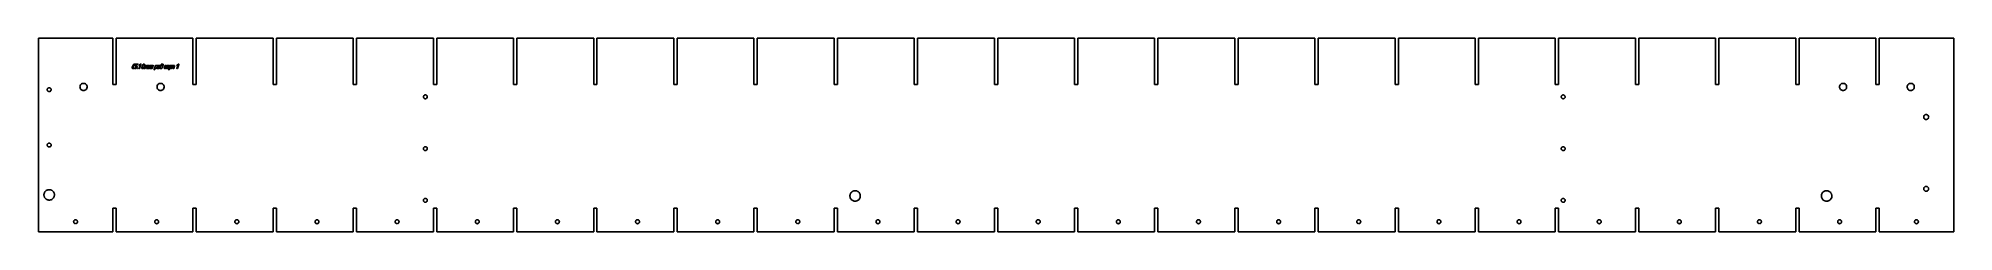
# Model space of a CAD drawing. Header units: millimetres. Extents: x -1730 to 0, y -18 to 157.
import ezdxf

# ---------------------------------------------------------------- set-up
doc = ezdxf.new("R2010")
doc.units = ezdxf.units.MM

msp = doc.modelspace()

# ---------------------------------------------------------------- linework, layer by layer
at = {"color": 7, "linetype": 'Continuous', "lineweight": 25}
for p, q in [((-1663.1, 156.9), (-1730.4, 156.9)), ((-1730.4, -18.4), (-1730.4, 156.9)), ((-1663.1, 139.7), (-1663.1, 156.9)), ((-1590.7, 156.9), (-1660.1, 156.9)), ((-1660.1, 137.6), (-1660.1, 156.9)), ((-1590.7, 139.7), (-1590.7, 156.9)), ((-1518.3, 156.9), (-1587.7, 156.9)), ((-1587.7, 137.6), (-1587.7, 156.9)), ((-1518.3, 139.7), (-1518.3, 156.9)), ((-1445.9, 156.9), (-1515.3, 156.9)), ((-1515.3, 137.6), (-1515.3, 156.9)), ((-1445.9, 139.7), (-1445.9, 156.9)), ((-1373.5, 156.9), (-1442.9, 156.9)), ((-1442.9, 137.6), (-1442.9, 156.9)), ((-1373.5, 139.7), (-1373.5, 156.9)), ((-1301.1, 156.9), (-1370.5, 156.9)), ((-1370.5, 137.6), (-1370.5, 156.9)), ((-1301.1, 139.7), (-1301.1, 156.9)), ((-1228.7, 156.9), (-1298.1, 156.9)), ((-1298.1, 137.6), (-1298.1, 156.9)), ((-1228.7, 139.7), (-1228.7, 156.9)), ((-1156.3, 156.9), (-1225.7, 156.9)), ((-1225.7, 137.6), (-1225.7, 156.9)), ((-1156.3, 139.7), (-1156.3, 156.9)), ((-1083.9, 156.9), (-1153.3, 156.9)), ((-1153.3, 137.6), (-1153.3, 156.9)), ((-1083.9, 139.7), (-1083.9, 156.9)), ((-1011.5, 156.9), (-1080.9, 156.9)), ((-1080.9, 137.6), (-1080.9, 156.9)), ((-1011.5, 139.7), (-1011.5, 156.9)), ((-939.1, 156.9), (-1008.5, 156.9)), ((-1008.5, 137.6), (-1008.5, 156.9)), ((-939.1, 139.7), (-939.1, 156.9)), ((-866.7, 156.9), (-936.1, 156.9)), ((-936.1, 137.6), (-936.1, 156.9)), ((-866.7, 139.7), (-866.7, 156.9)), ((-794.3, 156.9), (-863.7, 156.9)), ((-863.7, 137.6), (-863.7, 156.9)), ((-794.3, 139.7), (-794.3, 156.9)), ((-721.9, 156.9), (-791.3, 156.9)), ((-791.3, 137.6), (-791.3, 156.9)), ((-721.9, 139.7), (-721.9, 156.9)), ((-649.5, 156.9), (-718.9, 156.9)), ((-718.9, 137.6), (-718.9, 156.9)), ((-649.5, 139.7), (-649.5, 156.9)), ((-577.1, 156.9), (-646.5, 156.9)), ((-646.5, 137.6), (-646.5, 156.9)), ((-577.1, 139.7), (-577.1, 156.9)), ((-504.7, 156.9), (-574.1, 156.9)), ((-574.1, 137.6), (-574.1, 156.9)), ((-504.7, 139.7), (-504.7, 156.9)), ((-432.3, 156.9), (-501.7, 156.9)), ((-501.7, 137.6), (-501.7, 156.9)), ((-432.3, 139.7), (-432.3, 156.9)), ((-359.9, 156.9), (-429.3, 156.9)), ((-429.3, 137.6), (-429.3, 156.9)), ((-359.9, 139.7), (-359.9, 156.9)), ((-287.5, 156.9), (-356.9, 156.9)), ((-356.9, 137.6), (-356.9, 156.9)), ((-287.5, 139.7), (-287.5, 156.9)), ((-215.1, 156.9), (-284.5, 156.9)), ((-284.5, 137.6), (-284.5, 156.9)), ((-215.1, 139.7), (-215.1, 156.9)), ((-142.7, 156.9), (-212.1, 156.9)), ((-212.1, 137.6), (-212.1, 156.9)), ((-142.7, 139.7), (-142.7, 156.9)), ((-70.3, 156.9), (-139.7, 156.9)), ((-139.7, 137.6), (-139.7, 156.9)), ((-70.3, 139.7), (-70.3, 156.9)), ((0, 156.9), (-67.3, 156.9)), ((-67.3, 137.6), (-67.3, 156.9)), ((0, -18.4), (0, 156.9)), ((-1663.1, 139.7), (-1663.1, 121.2)), ((-1590.7, 139.7), (-1590.7, 121.2)), ((-1518.3, 139.7), (-1518.3, 121.2)), ((-1445.9, 139.7), (-1445.9, 121.2)), ((-1373.5, 139.7), (-1373.5, 121.2)), ((-1301.1, 139.7), (-1301.1, 121.2)), ((-1228.7, 139.7), (-1228.7, 121.2)), ((-1156.3, 139.7), (-1156.3, 121.2)), ((-1083.9, 139.7), (-1083.9, 121.2)), ((-1011.5, 139.7), (-1011.5, 121.2)), ((-939.1, 139.7), (-939.1, 121.2)), ((-866.7, 139.7), (-866.7, 121.2)), ((-794.3, 139.7), (-794.3, 121.2)), ((-721.9, 139.7), (-721.9, 121.2)), ((-649.5, 139.7), (-649.5, 121.2)), ((-577.1, 139.7), (-577.1, 121.2)), ((-504.7, 139.7), (-504.7, 121.2)), ((-432.3, 139.7), (-432.3, 121.2)), ((-359.9, 139.7), (-359.9, 121.2)), ((-287.5, 139.7), (-287.5, 121.2)), ((-215.1, 139.7), (-215.1, 121.2)), ((-142.7, 139.7), (-142.7, 121.2)), ((-70.3, 139.7), (-70.3, 121.2)), ((-1663.1, 115), (-1663.1, 121.2)), ((-1660.1, 119.2), (-1660.1, 137.6)), ((-1645.5, 130.3), (-1644.8, 132.5)), ((-1644.3, 132.5), (-1645.1, 130.3)), ((-1644.3, 129.4), (-1645, 129.4)), ((-1644.8, 129.8), (-1644.1, 129.8)), ((-1643, 133), (-1643.7, 133)), ((-1643.6, 133.4), (-1642.9, 133.4)), ((-1642.7, 129.4), (-1643.4, 129.4)), ((-1643.3, 129.8), (-1642.6, 129.8)), ((-1642.9, 131.6), (-1642.3, 133.2)), ((-1642, 131.4), (-1642.7, 131.4)), ((-1641.9, 133), (-1642.4, 131.8)), ((-1642.4, 131.8), (-1641.9, 131.8)), ((-1642, 133.4), (-1640.6, 133.4)), ((-1640.8, 133), (-1641.9, 133)), ((-1641.9, 130.3), (-1641.7, 130.9)), ((-1641.3, 130.9), (-1641.5, 130.3)), ((-1639.4, 129.6), (-1638.3, 132.9)), ((-1639.2, 132.5), (-1638.1, 133.4)), ((-1637.8, 133.2), (-1639, 129.6)), ((-1638.3, 132.9), (-1639, 132.3)), ((-1636.8, 130.1), (-1635.9, 132.8)), ((-1635.9, 129.4), (-1636.4, 129.4)), ((-1635.1, 132.3), (-1635.1, 132.3)), ((-1635.1, 132.3), (-1634.9, 132.3)), ((-1634.4, 131.7), (-1635, 130.1)), ((-1634.6, 132.7), (-1634.7, 132.6)), ((-1634.7, 129.6), (-1633.8, 132.1)), ((-1634.6, 132.8), (-1634.6, 132.7)), ((-1633.9, 130.7), (-1634.3, 129.6)), ((-1633, 130.7), (-1633.9, 130.7)), ((-1633.4, 132.1), (-1633.8, 131.1)), ((-1633.8, 131.1), (-1632.8, 131.1)), ((-1633.3, 129.6), (-1633, 130.7)), ((-1632, 132.1), (-1632.9, 129.6)), ((-1632.8, 131.1), (-1632.5, 132.1)), ((-1632.3, 130.1), (-1631.7, 131.7)), ((-1631.7, 130.7), (-1631.9, 130)), ((-1631, 129.4), (-1631.9, 129.4)), ((-1631.8, 129.8), (-1630.8, 129.8)), ((-1630.5, 130.7), (-1631.7, 130.7)), ((-1630.9, 132.3), (-1630.4, 132.3)), ((-1629.9, 131.7), (-1630.2, 130.9)), ((-1630.1, 130.1), (-1629.3, 132.1)), ((-1627.8, 129.4), (-1629.7, 129.4)), ((-1628.9, 132.1), (-1629.6, 130)), ((-1629.5, 129.8), (-1629, 129.8)), ((-1629, 129.8), (-1628.2, 132.1)), ((-1627.8, 132.1), (-1628.6, 129.8)), ((-1628.6, 129.8), (-1627.9, 129.8)), ((-1627.9, 129.8), (-1627.1, 132.1)), ((-1626.7, 132.1), (-1627.5, 129.6)), ((-1625.9, 128.5), (-1624.6, 132.1)), ((-1625.1, 129.4), (-1625.4, 128.5)), ((-1624.4, 129.4), (-1625.1, 129.4)), ((-1624.4, 132.3), (-1623.4, 132.3)), ((-1622.9, 131.7), (-1623.5, 130.1)), ((-1623.1, 130.1), (-1622.5, 131.7)), ((-1622.2, 129.4), (-1622.7, 129.4)), ((-1621.7, 132.3), (-1620.8, 132.3)), ((-1621.5, 129.4), (-1621.5, 129.4)), ((-1620.6, 132.1), (-1621.3, 130.1)), ((-1620.5, 130.1), (-1619.9, 131.7)), ((-1619.5, 129.4), (-1620.1, 129.4)), ((-1618.3, 133), (-1619.2, 133)), ((-1619.1, 133.4), (-1618.1, 133.4)), ((-1619, 132.3), (-1618.3, 132.3)), ((-1617.7, 132.8), (-1618.6, 130)), ((-1618.3, 132.3), (-1618.1, 132.8)), ((-1616.7, 129.6), (-1615.9, 132.1)), ((-1616, 130.5), (-1616.3, 129.6)), ((-1615.7, 130.8), (-1616, 130.5)), ((-1615.8, 131), (-1614.4, 132.3)), ((-1615.4, 132.1), (-1615.8, 131)), ((-1615.4, 129.5), (-1615.7, 130.8)), ((-1614.1, 132), (-1615.3, 131.1)), ((-1615.3, 131.1), (-1614.9, 129.7)), ((-1614.9, 129.7), (-1614.9, 129.6)), ((-1614.3, 130.1), (-1613.8, 131.7)), ((-1613.4, 129.4), (-1613.9, 129.4)), ((-1612.9, 132.3), (-1612.4, 132.3)), ((-1612.6, 128.5), (-1611.4, 132.1)), ((-1611.9, 131.7), (-1612.5, 130.1)), ((-1611.9, 129.4), (-1612.2, 128.5)), ((-1611.1, 129.4), (-1611.9, 129.4)), ((-1611.1, 132.3), (-1610.1, 132.3)), ((-1609.7, 131.7), (-1610.3, 130.1)), ((-1610, 129.6), (-1609.1, 132.1)), ((-1608.7, 132), (-1609.5, 129.6)), ((-1608.8, 132.3), (-1607.9, 132.3)), ((-1608, 132), (-1608.7, 132)), ((-1608.6, 129.6), (-1607.8, 131.7)), ((-1607.4, 131.7), (-1608.1, 129.6)), ((-1605.2, 129.6), (-1604.1, 132.9)), ((-1605, 132.5), (-1603.9, 133.4)), ((-1603.6, 133.2), (-1604.8, 129.6)), ((-1604.1, 132.9), (-1604.8, 132.3)), ((-1590.7, 115), (-1590.7, 121.2)), ((-1587.7, 119.2), (-1587.7, 137.6)), ((-1518.3, 115), (-1518.3, 121.2)), ((-1515.3, 119.2), (-1515.3, 137.6)), ((-1445.9, 115), (-1445.9, 121.2)), ((-1442.9, 119.2), (-1442.9, 137.6)), ((-1373.5, 115), (-1373.5, 121.2)), ((-1370.5, 119.2), (-1370.5, 137.6)), ((-1301.1, 115), (-1301.1, 121.2)), ((-1298.1, 119.2), (-1298.1, 137.6)), ((-1228.7, 115), (-1228.7, 121.2)), ((-1225.7, 119.2), (-1225.7, 137.6)), ((-1156.3, 115), (-1156.3, 121.2)), ((-1153.3, 119.2), (-1153.3, 137.6)), ((-1083.9, 115), (-1083.9, 121.2)), ((-1080.9, 119.2), (-1080.9, 137.6)), ((-1011.5, 115), (-1011.5, 121.2)), ((-1008.5, 119.2), (-1008.5, 137.6)), ((-939.1, 115), (-939.1, 121.2)), ((-936.1, 119.2), (-936.1, 137.6)), ((-866.7, 115), (-866.7, 121.2)), ((-863.7, 119.2), (-863.7, 137.6)), ((-794.3, 115), (-794.3, 121.2)), ((-791.3, 119.2), (-791.3, 137.6)), ((-721.9, 115), (-721.9, 121.2)), ((-718.9, 119.2), (-718.9, 137.6)), ((-649.5, 115), (-649.5, 121.2)), ((-646.5, 119.2), (-646.5, 137.6)), ((-577.1, 115), (-577.1, 121.2)), ((-574.1, 119.2), (-574.1, 137.6)), ((-504.7, 115), (-504.7, 121.2)), ((-501.7, 119.2), (-501.7, 137.6)), ((-432.3, 115), (-432.3, 121.2)), ((-429.3, 119.2), (-429.3, 137.6)), ((-359.9, 115), (-359.9, 121.2)), ((-356.9, 119.2), (-356.9, 137.6)), ((-287.5, 115), (-287.5, 121.2)), ((-284.5, 119.2), (-284.5, 137.6)), ((-215.1, 115), (-215.1, 121.2)), ((-212.1, 119.2), (-212.1, 137.6)), ((-142.7, 115), (-142.7, 121.2)), ((-139.7, 119.2), (-139.7, 137.6)), ((-70.3, 115), (-70.3, 121.2)), ((-67.3, 119.2), (-67.3, 137.6)), ((-1663.1, 115), (-1660.1, 115)), ((-1660.1, 115), (-1660.1, 119.2)), ((-1590.7, 115), (-1587.7, 115)), ((-1587.7, 115), (-1587.7, 119.2)), ((-1518.3, 115), (-1515.3, 115)), ((-1515.3, 115), (-1515.3, 119.2)), ((-1445.9, 115), (-1442.9, 115)), ((-1442.9, 115), (-1442.9, 119.2)), ((-1373.5, 115), (-1370.5, 115)), ((-1370.5, 115), (-1370.5, 119.2)), ((-1301.1, 115), (-1298.1, 115)), ((-1298.1, 115), (-1298.1, 119.2)), ((-1228.7, 115), (-1225.7, 115)), ((-1225.7, 115), (-1225.7, 119.2)), ((-1156.3, 115), (-1153.3, 115)), ((-1153.3, 115), (-1153.3, 119.2)), ((-1083.9, 115), (-1080.9, 115)), ((-1080.9, 115), (-1080.9, 119.2)), ((-1011.5, 115), (-1008.5, 115)), ((-1008.5, 115), (-1008.5, 119.2)), ((-939.1, 115), (-936.1, 115)), ((-936.1, 115), (-936.1, 119.2)), ((-866.7, 115), (-863.7, 115)), ((-863.7, 115), (-863.7, 119.2)), ((-794.3, 115), (-791.3, 115)), ((-791.3, 115), (-791.3, 119.2)), ((-721.9, 115), (-718.9, 115)), ((-718.9, 115), (-718.9, 119.2)), ((-649.5, 115), (-646.5, 115)), ((-646.5, 115), (-646.5, 119.2)), ((-577.1, 115), (-574.1, 115)), ((-574.1, 115), (-574.1, 119.2)), ((-504.7, 115), (-501.7, 115)), ((-501.7, 115), (-501.7, 119.2)), ((-432.3, 115), (-429.3, 115)), ((-429.3, 115), (-429.3, 119.2)), ((-359.9, 115), (-356.9, 115)), ((-356.9, 115), (-356.9, 119.2)), ((-287.5, 115), (-284.5, 115)), ((-284.5, 115), (-284.5, 119.2)), ((-215.1, 115), (-212.1, 115)), ((-212.1, 115), (-212.1, 119.2)), ((-142.7, 115), (-139.7, 115)), ((-139.7, 115), (-139.7, 119.2)), ((-70.3, 115), (-67.3, 115)), ((-67.3, 115), (-67.3, 119.2)), ((-1663.1, 3), (-1663.1, -0.2)), ((-1660.1, 3), (-1663.1, 3)), ((-1660.1, -0.2), (-1660.1, 3)), ((-1590.7, 3), (-1590.7, -0.2)), ((-1587.7, 3), (-1590.7, 3)), ((-1587.7, -0.2), (-1587.7, 3)), ((-1518.3, 3), (-1518.3, -0.2)), ((-1515.3, 3), (-1518.3, 3)), ((-1515.3, -0.2), (-1515.3, 3)), ((-1445.9, 3), (-1445.9, -0.2)), ((-1442.9, 3), (-1445.9, 3)), ((-1442.9, -0.2), (-1442.9, 3)), ((-1373.5, 3), (-1373.5, -0.2)), ((-1370.5, 3), (-1373.5, 3)), ((-1370.5, -0.2), (-1370.5, 3)), ((-1301.1, 3), (-1301.1, -0.2)), ((-1298.1, 3), (-1301.1, 3)), ((-1298.1, -0.2), (-1298.1, 3)), ((-1228.7, 3), (-1228.7, -0.2)), ((-1225.7, 3), (-1228.7, 3)), ((-1225.7, -0.2), (-1225.7, 3)), ((-1156.3, 3), (-1156.3, -0.2)), ((-1153.3, 3), (-1156.3, 3)), ((-1153.3, -0.2), (-1153.3, 3)), ((-1083.9, 3), (-1083.9, -0.2)), ((-1080.9, 3), (-1083.9, 3)), ((-1080.9, -0.2), (-1080.9, 3)), ((-1011.5, 3), (-1011.5, -0.2)), ((-1008.5, 3), (-1011.5, 3)), ((-1008.5, -0.2), (-1008.5, 3)), ((-939.1, 3), (-939.1, -0.2)), ((-936.1, 3), (-939.1, 3)), ((-936.1, -0.2), (-936.1, 3)), ((-866.7, 3), (-866.7, -0.2)), ((-863.7, 3), (-866.7, 3)), ((-863.7, -0.2), (-863.7, 3)), ((-794.3, 3), (-794.3, -0.2)), ((-791.3, 3), (-794.3, 3)), ((-791.3, -0.2), (-791.3, 3)), ((-721.9, 3), (-721.9, -0.2)), ((-718.9, 3), (-721.9, 3)), ((-718.9, -0.2), (-718.9, 3)), ((-649.5, 3), (-649.5, -0.2)), ((-646.5, 3), (-649.5, 3)), ((-646.5, -0.2), (-646.5, 3)), ((-577.1, 3), (-577.1, -0.2)), ((-574.1, 3), (-577.1, 3)), ((-574.1, -0.2), (-574.1, 3)), ((-504.7, 3), (-504.7, -0.2)), ((-501.7, 3), (-504.7, 3)), ((-501.7, -0.2), (-501.7, 3)), ((-432.3, 3), (-432.3, -0.2)), ((-429.3, 3), (-432.3, 3)), ((-429.3, -0.2), (-429.3, 3)), ((-359.9, 3), (-359.9, -0.2)), ((-356.9, 3), (-359.9, 3)), ((-356.9, -0.2), (-356.9, 3)), ((-287.5, 3), (-287.5, -0.2)), ((-284.5, 3), (-287.5, 3)), ((-284.5, -0.2), (-284.5, 3)), ((-215.1, 3), (-215.1, -0.2)), ((-212.1, 3), (-215.1, 3)), ((-212.1, -0.2), (-212.1, 3)), ((-142.7, 3), (-142.7, -0.2)), ((-139.7, 3), (-142.7, 3)), ((-139.7, -0.2), (-139.7, 3)), ((-70.3, 3), (-70.3, -0.2)), ((-67.3, 3), (-70.3, 3)), ((-67.3, -0.2), (-67.3, 3)), ((-1663.1, -18.4), (-1730.4, -18.4)), ((-1590.7, -18.4), (-1660.1, -18.4)), ((-1518.3, -18.4), (-1587.7, -18.4)), ((-1445.9, -18.4), (-1515.3, -18.4)), ((-1373.5, -18.4), (-1442.9, -18.4)), ((-1301.1, -18.4), (-1370.5, -18.4)), ((-1228.7, -18.4), (-1298.1, -18.4)), ((-1156.3, -18.4), (-1225.7, -18.4)), ((-1083.9, -18.4), (-1153.3, -18.4)), ((-1011.5, -18.4), (-1080.9, -18.4)), ((-939.1, -18.4), (-1008.5, -18.4)), ((-866.7, -18.4), (-936.1, -18.4)), ((-794.3, -18.4), (-863.7, -18.4)), ((-721.9, -18.4), (-791.3, -18.4)), ((-649.5, -18.4), (-718.9, -18.4)), ((-577.1, -18.4), (-646.5, -18.4)), ((-504.7, -18.4), (-574.1, -18.4)), ((-432.3, -18.4), (-501.7, -18.4)), ((-359.9, -18.4), (-429.3, -18.4)), ((-287.5, -18.4), (-356.9, -18.4)), ((-215.1, -18.4), (-284.5, -18.4)), ((-142.7, -18.4), (-212.1, -18.4)), ((-70.3, -18.4), (-139.7, -18.4)), ((0, -18.4), (-67.3, -18.4))]:
    msp.add_line(p, q, dxfattribs=at)
for points, knots in [([(-1645, 129.4), (-1645, 129.4), (-1645, 129.4), (-1645.1, 129.5), (-1645.2, 129.5), (-1645.3, 129.5), (-1645.3, 129.5), (-1645.4, 129.6), (-1645.4, 129.6), (-1645.5, 129.7), (-1645.5, 129.8), (-1645.6, 129.8), (-1645.6, 129.9), (-1645.6, 130), (-1645.6, 130.1), (-1645.6, 130.1), (-1645.6, 130.2), (-1645.6, 130.3), (-1645.5, 130.3)], [0, 0, 0, 0, 0.066568, 0.129753, 0.190397, 0.248547, 0.306603, 0.363923, 0.422689, 0.482809, 0.543925, 0.603465, 0.663468, 0.725241, 0.788416, 0.854571, 0.925111, 1, 1, 1, 1]), ([(-1645.1, 130.3), (-1645.1, 130.3), (-1645.1, 130.2), (-1645.2, 130.1), (-1645.1, 130), (-1645.1, 130), (-1645.1, 129.9), (-1645, 129.8), (-1644.9, 129.8), (-1644.9, 129.8), (-1644.8, 129.8)], [0, 0, 0, 0, 0.159562, 0.299652, 0.425122, 0.546791, 0.66255, 0.771641, 0.881759, 1, 1, 1, 1]), ([(-1644.8, 132.5), (-1644.8, 132.6), (-1644.7, 132.6), (-1644.7, 132.7), (-1644.7, 132.8), (-1644.6, 132.9), (-1644.5, 132.9), (-1644.5, 133), (-1644.4, 133.1), (-1644.3, 133.2), (-1644.2, 133.2), (-1644.1, 133.3), (-1644, 133.3), (-1644, 133.3), (-1643.9, 133.4), (-1643.8, 133.4), (-1643.7, 133.4), (-1643.6, 133.4), (-1643.6, 133.4)], [0, 0, 0, 0, 0.059908, 0.119351, 0.179643, 0.241194, 0.303295, 0.367363, 0.433337, 0.501131, 0.569097, 0.634538, 0.698289, 0.760288, 0.820619, 0.88043, 0.940455, 1, 1, 1, 1]), ([(-1643.7, 133), (-1643.8, 133), (-1643.8, 133), (-1643.9, 133), (-1644, 133), (-1644.1, 132.9), (-1644.2, 132.8), (-1644.2, 132.7), (-1644.3, 132.6), (-1644.3, 132.6), (-1644.3, 132.5)], [0, 0, 0, 0, 0.103394, 0.21146, 0.329655, 0.459218, 0.593283, 0.725202, 0.860311, 1, 1, 1, 1]), ([(-1644, 129.6), (-1644, 129.6), (-1644, 129.6), (-1644, 129.6), (-1644, 129.5), (-1644.1, 129.5), (-1644.1, 129.5), (-1644.2, 129.5), (-1644.2, 129.4), (-1644.3, 129.4), (-1644.3, 129.4)], [0, 0, 0, 0, 0.077977, 0.171722, 0.281242, 0.409389, 0.546006, 0.68653, 0.836173, 1, 1, 1, 1]), ([(-1644.1, 129.8), (-1644.1, 129.8), (-1644.1, 129.8), (-1644.1, 129.8), (-1644, 129.8), (-1644, 129.8), (-1644, 129.7), (-1644, 129.7), (-1644, 129.7), (-1644, 129.6), (-1644, 129.6)], [0, 0, 0, 0, 0.166115, 0.3127848, 0.4438601, 0.5747028, 0.6996227, 0.8078241, 0.9047439, 1, 1, 1, 1]), ([(-1643.5, 129.6), (-1643.5, 129.6), (-1643.5, 129.7), (-1643.5, 129.7), (-1643.5, 129.7), (-1643.4, 129.7), (-1643.4, 129.8), (-1643.4, 129.8), (-1643.3, 129.8), (-1643.3, 129.8), (-1643.3, 129.8)], [0, 0, 0, 0, 0.080389, 0.179398, 0.29831, 0.436041, 0.581474, 0.718956, 0.857161, 1, 1, 1, 1]), ([(-1643.5, 129.5), (-1643.5, 129.5), (-1643.5, 129.5), (-1643.5, 129.6), (-1643.5, 129.6), (-1643.5, 129.6), (-1643.5, 129.6)], [0, 0, 0, 0, 0.242133, 0.476721, 0.728338, 1, 1, 1, 1]), ([(-1643.4, 129.4), (-1643.4, 129.4), (-1643.4, 129.4), (-1643.5, 129.5), (-1643.5, 129.5), (-1643.5, 129.5), (-1643.5, 129.5)], [0, 0, 0, 0, 0.28915, 0.539848, 0.774662, 1, 1, 1, 1]), ([(-1642.7, 133.2), (-1642.7, 133.2), (-1642.7, 133.2), (-1642.8, 133.2), (-1642.8, 133.1), (-1642.8, 133.1), (-1642.9, 133.1), (-1642.9, 133.1), (-1643, 133), (-1643, 133), (-1643, 133)], [0, 0, 0, 0, 0.0771, 0.170934, 0.280558, 0.408828, 0.545574, 0.686232, 0.836017, 1, 1, 1, 1]), ([(-1642.9, 133.4), (-1642.9, 133.4), (-1642.9, 133.4), (-1642.8, 133.4), (-1642.8, 133.4), (-1642.7, 133.3), (-1642.7, 133.3), (-1642.7, 133.3), (-1642.7, 133.3), (-1642.7, 133.2), (-1642.7, 133.2)], [0, 0, 0, 0, 0.166029, 0.312623, 0.44363, 0.574405, 0.69926, 0.807406, 0.904275, 1, 1, 1, 1]), ([(-1642.7, 131.4), (-1642.7, 131.4), (-1642.8, 131.4), (-1642.8, 131.4), (-1642.8, 131.4), (-1642.9, 131.4), (-1642.9, 131.5), (-1642.9, 131.5), (-1642.9, 131.5), (-1642.9, 131.6), (-1642.9, 131.6)], [0, 0, 0, 0, 0.153604, 0.28119, 0.389823, 0.489977, 0.590919, 0.70422, 0.840815, 1, 1, 1, 1]), ([(-1641.5, 130.3), (-1641.5, 130.3), (-1641.5, 130.2), (-1641.5, 130.2), (-1641.6, 130.1), (-1641.6, 130), (-1641.7, 129.9), (-1641.8, 129.8), (-1641.9, 129.8), (-1641.9, 129.7), (-1642, 129.6), (-1642.1, 129.6), (-1642.2, 129.5), (-1642.3, 129.5), (-1642.4, 129.5), (-1642.5, 129.5), (-1642.6, 129.4), (-1642.7, 129.4), (-1642.7, 129.4)], [0, 0, 0, 0, 0.0570243, 0.114051, 0.1724275, 0.2320845, 0.2933942, 0.3566995, 0.422312, 0.4905117, 0.5589473, 0.6251843, 0.6896598, 0.7522897, 0.8148547, 0.8766156, 0.9380092, 1, 1, 1, 1]), ([(-1642.6, 129.8), (-1642.5, 129.8), (-1642.5, 129.8), (-1642.4, 129.9), (-1642.3, 129.9), (-1642.2, 130), (-1642.1, 130), (-1642, 130.1), (-1641.9, 130.2), (-1641.9, 130.3), (-1641.9, 130.3)], [0, 0, 0, 0, 0.1171519, 0.2349371, 0.3587737, 0.4908603, 0.624374, 0.7516841, 0.8756851, 1, 1, 1, 1]), ([(-1642.3, 133.2), (-1642.3, 133.2), (-1642.3, 133.3), (-1642.2, 133.3), (-1642.2, 133.3), (-1642.2, 133.4), (-1642.2, 133.4), (-1642.1, 133.4), (-1642.1, 133.4), (-1642, 133.4), (-1642, 133.4)], [0, 0, 0, 0, 0.138937, 0.270171, 0.390791, 0.50923, 0.623435, 0.743031, 0.866485, 1, 1, 1, 1]), ([(-1641.7, 130.9), (-1641.7, 130.9), (-1641.7, 131), (-1641.7, 131.1), (-1641.7, 131.2), (-1641.7, 131.2), (-1641.8, 131.3), (-1641.8, 131.3), (-1641.9, 131.4), (-1642, 131.4), (-1642, 131.4)], [0, 0, 0, 0, 0.143278, 0.271835, 0.390896, 0.510465, 0.62722, 0.742494, 0.863964, 1, 1, 1, 1]), ([(-1641.9, 131.8), (-1641.9, 131.8), (-1641.8, 131.7), (-1641.7, 131.7), (-1641.6, 131.7), (-1641.6, 131.7), (-1641.5, 131.6), (-1641.4, 131.6), (-1641.4, 131.5), (-1641.3, 131.5), (-1641.3, 131.4), (-1641.3, 131.3), (-1641.2, 131.3), (-1641.2, 131.2), (-1641.2, 131.1), (-1641.2, 131), (-1641.2, 131), (-1641.3, 130.9), (-1641.3, 130.9)], [0, 0, 0, 0, 0.074094, 0.143641, 0.209367, 0.271897, 0.332105, 0.390938, 0.450115, 0.510751, 0.571356, 0.630182, 0.688014, 0.746642, 0.805917, 0.867925, 0.932181, 1, 1, 1, 1]), ([(-1641.2, 129.6), (-1641.2, 129.6), (-1641.2, 129.7), (-1641.2, 129.7), (-1641.2, 129.7), (-1641.1, 129.8), (-1641.1, 129.8), (-1641.1, 129.8), (-1641, 129.8), (-1641, 129.8), (-1641, 129.8)], [0, 0, 0, 0, 0.082455, 0.180459, 0.298493, 0.436095, 0.580054, 0.717466, 0.856041, 1, 1, 1, 1]), ([(-1641.2, 129.5), (-1641.2, 129.5), (-1641.2, 129.5), (-1641.2, 129.6), (-1641.2, 129.6), (-1641.2, 129.6), (-1641.2, 129.6)], [0, 0, 0, 0, 0.232907, 0.472567, 0.722876, 1, 1, 1, 1]), ([(-1641.1, 129.4), (-1641.1, 129.4), (-1641.1, 129.4), (-1641.2, 129.5), (-1641.2, 129.5), (-1641.2, 129.5), (-1641.2, 129.5)], [0, 0, 0, 0, 0.2819226, 0.5257684, 0.7564126, 1, 1, 1, 1]), ([(-1640.8, 129.6), (-1640.8, 129.6), (-1640.8, 129.6), (-1640.8, 129.6), (-1640.9, 129.5), (-1640.9, 129.5), (-1640.9, 129.5), (-1641, 129.5), (-1641, 129.4), (-1641.1, 129.4), (-1641.1, 129.4)], [0, 0, 0, 0, 0.077977, 0.1717218, 0.2812415, 0.4093893, 0.5460056, 0.6865299, 0.8361729, 1, 1, 1, 1]), ([(-1641, 129.8), (-1641, 129.8), (-1640.9, 129.8), (-1640.9, 129.8), (-1640.8, 129.8), (-1640.8, 129.8), (-1640.8, 129.7), (-1640.8, 129.7), (-1640.8, 129.7), (-1640.8, 129.6), (-1640.8, 129.6)], [0, 0, 0, 0, 0.166115, 0.312785, 0.44386, 0.574703, 0.699623, 0.807824, 0.904744, 1, 1, 1, 1]), ([(-1640.5, 133.2), (-1640.5, 133.2), (-1640.5, 133.2), (-1640.5, 133.2), (-1640.5, 133.1), (-1640.6, 133.1), (-1640.6, 133.1), (-1640.6, 133.1), (-1640.7, 133), (-1640.7, 133), (-1640.8, 133)], [0, 0, 0, 0, 0.077114, 0.170965, 0.280608, 0.4089, 0.545671, 0.688353, 0.838165, 1, 1, 1, 1]), ([(-1640.6, 133.4), (-1640.6, 133.4), (-1640.6, 133.4), (-1640.5, 133.4), (-1640.5, 133.4), (-1640.5, 133.3), (-1640.5, 133.3), (-1640.5, 133.3), (-1640.4, 133.3), (-1640.5, 133.2), (-1640.5, 133.2)], [0, 0, 0, 0, 0.163731, 0.310729, 0.442097, 0.573232, 0.698432, 0.806875, 0.904012, 1, 1, 1, 1]), ([(-1639.4, 129.5), (-1639.4, 129.5), (-1639.5, 129.5), (-1639.5, 129.5), (-1639.5, 129.6), (-1639.5, 129.6), (-1639.4, 129.6)], [0, 0, 0, 0, 0.215318, 0.441908, 0.70061, 1, 1, 1, 1]), ([(-1639.2, 132.2), (-1639.2, 132.2), (-1639.2, 132.2), (-1639.3, 132.2), (-1639.3, 132.3), (-1639.3, 132.3), (-1639.3, 132.3), (-1639.4, 132.3), (-1639.4, 132.4), (-1639.3, 132.4), (-1639.3, 132.4)], [0, 0, 0, 0, 0.13635, 0.260551, 0.376058, 0.493064, 0.609286, 0.729745, 0.856757, 1, 1, 1, 1]), ([(-1639.3, 129.4), (-1639.3, 129.4), (-1639.4, 129.4), (-1639.4, 129.4), (-1639.4, 129.5), (-1639.4, 129.5), (-1639.4, 129.5)], [0, 0, 0, 0, 0.179645, 0.403108, 0.677676, 1, 1, 1, 1]), ([(-1639.3, 132.4), (-1639.3, 132.4), (-1639.3, 132.4), (-1639.3, 132.5), (-1639.3, 132.5), (-1639.3, 132.5), (-1639.2, 132.5)], [0, 0, 0, 0, 0.151018, 0.363004, 0.647034, 1, 1, 1, 1]), ([(-1639.1, 129.5), (-1639.2, 129.5), (-1639.2, 129.5), (-1639.2, 129.4), (-1639.3, 129.4), (-1639.3, 129.4), (-1639.3, 129.4)], [0, 0, 0, 0, 0.22533, 0.462163, 0.719716, 1, 1, 1, 1]), ([(-1639, 132.3), (-1639, 132.3), (-1639.1, 132.3), (-1639.1, 132.2), (-1639.2, 132.2), (-1639.2, 132.2), (-1639.2, 132.2)], [0, 0, 0, 0, 0.2334926, 0.473249, 0.7288579, 1, 1, 1, 1]), ([(-1639, 129.6), (-1639, 129.6), (-1639, 129.6), (-1639.1, 129.5), (-1639.1, 129.5), (-1639.1, 129.5), (-1639.1, 129.5)], [0, 0, 0, 0, 0.20663, 0.437597, 0.70263, 1, 1, 1, 1]), ([(-1638.1, 133.4), (-1638.1, 133.4), (-1638.1, 133.4), (-1638, 133.4), (-1638, 133.4), (-1638, 133.4), (-1638, 133.4)], [0, 0, 0, 0, 0.271232, 0.525365, 0.763703, 1, 1, 1, 1]), ([(-1638, 133.4), (-1637.9, 133.4), (-1637.9, 133.4), (-1637.9, 133.4), (-1637.8, 133.4), (-1637.8, 133.4), (-1637.8, 133.3), (-1637.8, 133.3), (-1637.8, 133.3), (-1637.8, 133.2), (-1637.8, 133.2)], [0, 0, 0, 0, 0.162947, 0.308233, 0.438061, 0.562367, 0.679782, 0.786707, 0.890844, 1, 1, 1, 1]), ([(-1636.4, 129.4), (-1636.4, 129.4), (-1636.5, 129.4), (-1636.5, 129.5), (-1636.6, 129.5), (-1636.6, 129.5), (-1636.7, 129.5), (-1636.7, 129.5), (-1636.8, 129.6), (-1636.8, 129.6), (-1636.8, 129.7), (-1636.8, 129.7), (-1636.9, 129.8), (-1636.9, 129.8), (-1636.9, 129.9), (-1636.9, 129.9), (-1636.8, 130), (-1636.8, 130), (-1636.8, 130.1)], [0, 0, 0, 0, 0.069705, 0.135278, 0.197533, 0.25706, 0.315163, 0.372984, 0.43033, 0.490246, 0.550479, 0.609121, 0.669286, 0.729874, 0.791895, 0.857113, 0.926346, 1, 1, 1, 1]), ([(-1635.9, 132.8), (-1635.8, 132.9), (-1635.8, 133), (-1635.7, 133.1), (-1635.6, 133.2), (-1635.6, 133.3), (-1635.5, 133.3)], [0, 0, 0, 0, 0.252548, 0.499, 0.746253, 1, 1, 1, 1]), ([(-1635, 130.1), (-1635, 130), (-1635, 129.9), (-1635.1, 129.8), (-1635.2, 129.7), (-1635.3, 129.6), (-1635.4, 129.5), (-1635.6, 129.5), (-1635.7, 129.4), (-1635.8, 129.4), (-1635.9, 129.4)], [0, 0, 0, 0, 0.110482, 0.2254, 0.347656, 0.48015, 0.614202, 0.742972, 0.870611, 1, 1, 1, 1]), ([(-1635.5, 133.3), (-1635.5, 133.3), (-1635.4, 133.4), (-1635.3, 133.4), (-1635.2, 133.4), (-1635.1, 133.4), (-1635, 133.4)], [0, 0, 0, 0, 0.265806, 0.517692, 0.761005, 1, 1, 1, 1]), ([(-1634.9, 132.5), (-1634.9, 132.5), (-1634.9, 132.4), (-1634.9, 132.4), (-1634.9, 132.4), (-1634.9, 132.4), (-1634.9, 132.4), (-1635, 132.4), (-1635, 132.4), (-1635, 132.3), (-1635.1, 132.3)], [0, 0, 0, 0, 0.024468, 0.076441, 0.159106, 0.272525, 0.411461, 0.577935, 0.775199, 1, 1, 1, 1]), ([(-1635, 133.4), (-1635, 133.4), (-1635, 133.4), (-1634.9, 133.4), (-1634.9, 133.4), (-1634.8, 133.4), (-1634.8, 133.4), (-1634.7, 133.4), (-1634.7, 133.3), (-1634.7, 133.3), (-1634.6, 133.3)], [0, 0, 0, 0, 0.154108, 0.295622, 0.429482, 0.552772, 0.671886, 0.782747, 0.892314, 1, 1, 1, 1]), ([(-1634.7, 132.6), (-1634.7, 132.6), (-1634.7, 132.6), (-1634.8, 132.6), (-1634.8, 132.5), (-1634.8, 132.5), (-1634.9, 132.5)], [0, 0, 0, 0, 0.18856, 0.41817, 0.688292, 1, 1, 1, 1]), ([(-1634.9, 132.3), (-1634.8, 132.3), (-1634.8, 132.3), (-1634.7, 132.3), (-1634.7, 132.3), (-1634.6, 132.3), (-1634.6, 132.3), (-1634.5, 132.2), (-1634.5, 132.2), (-1634.5, 132.1), (-1634.4, 132.1), (-1634.4, 132), (-1634.4, 132), (-1634.4, 131.9), (-1634.4, 131.9), (-1634.4, 131.8), (-1634.4, 131.8), (-1634.4, 131.7), (-1634.4, 131.7)], [0, 0, 0, 0, 0.076848, 0.147962, 0.21471, 0.278059, 0.338994, 0.397878, 0.456076, 0.516057, 0.575485, 0.633597, 0.690613, 0.74803, 0.807521, 0.868112, 0.932307, 1, 1, 1, 1]), ([(-1634.7, 129.5), (-1634.7, 129.5), (-1634.7, 129.5), (-1634.7, 129.5), (-1634.7, 129.6), (-1634.7, 129.6), (-1634.7, 129.6)], [0, 0, 0, 0, 0.21501, 0.442438, 0.701038, 1, 1, 1, 1]), ([(-1634.6, 129.4), (-1634.6, 129.4), (-1634.6, 129.4), (-1634.6, 129.5), (-1634.7, 129.5), (-1634.7, 129.5), (-1634.7, 129.5)], [0, 0, 0, 0, 0.179645, 0.403108, 0.677676, 1, 1, 1, 1]), ([(-1634.6, 133.3), (-1634.6, 133.3), (-1634.6, 133.2), (-1634.6, 133.2), (-1634.6, 133.1), (-1634.6, 133.1), (-1634.6, 133), (-1634.6, 133), (-1634.6, 132.9), (-1634.6, 132.9), (-1634.6, 132.8)], [0, 0, 0, 0, 0.119259, 0.234929, 0.350982, 0.468213, 0.590656, 0.71866, 0.854038, 1, 1, 1, 1]), ([(-1634.4, 129.5), (-1634.4, 129.5), (-1634.5, 129.5), (-1634.5, 129.5), (-1634.5, 129.4), (-1634.6, 129.4), (-1634.6, 129.4)], [0, 0, 0, 0, 0.22569, 0.465051, 0.721066, 1, 1, 1, 1]), ([(-1634.3, 129.6), (-1634.3, 129.6), (-1634.3, 129.6), (-1634.3, 129.6), (-1634.4, 129.5), (-1634.4, 129.5), (-1634.4, 129.5)], [0, 0, 0, 0, 0.2067316, 0.4342914, 0.7024829, 1, 1, 1, 1]), ([(-1633.8, 132.1), (-1633.8, 132.2), (-1633.8, 132.2), (-1633.8, 132.2), (-1633.8, 132.2), (-1633.8, 132.3), (-1633.7, 132.3), (-1633.7, 132.3), (-1633.6, 132.3), (-1633.6, 132.3), (-1633.6, 132.3)], [0, 0, 0, 0, 0.103916, 0.218851, 0.346378, 0.487763, 0.632565, 0.76208, 0.884497, 1, 1, 1, 1]), ([(-1633.6, 132.3), (-1633.6, 132.3), (-1633.5, 132.3), (-1633.5, 132.3), (-1633.5, 132.3), (-1633.4, 132.3), (-1633.4, 132.3), (-1633.4, 132.2), (-1633.4, 132.2), (-1633.4, 132.2), (-1633.4, 132.1)], [0, 0, 0, 0, 0.155422, 0.291658, 0.416047, 0.538934, 0.655401, 0.764485, 0.876765, 1, 1, 1, 1]), ([(-1633.3, 129.5), (-1633.3, 129.5), (-1633.3, 129.5), (-1633.3, 129.5), (-1633.3, 129.6), (-1633.3, 129.6), (-1633.3, 129.6)], [0, 0, 0, 0, 0.218627, 0.445787, 0.699856, 1, 1, 1, 1]), ([(-1633.2, 129.4), (-1633.2, 129.4), (-1633.2, 129.4), (-1633.3, 129.5), (-1633.3, 129.5), (-1633.3, 129.5), (-1633.3, 129.5)], [0, 0, 0, 0, 0.180211, 0.397533, 0.67666, 1, 1, 1, 1]), ([(-1633, 129.5), (-1633, 129.5), (-1633.1, 129.5), (-1633.1, 129.5), (-1633.1, 129.4), (-1633.2, 129.4), (-1633.2, 129.4)], [0, 0, 0, 0, 0.224416, 0.464344, 0.720852, 1, 1, 1, 1]), ([(-1632.9, 129.6), (-1632.9, 129.6), (-1632.9, 129.6), (-1632.9, 129.6), (-1633, 129.5), (-1633, 129.5), (-1633, 129.5)], [0, 0, 0, 0, 0.207329, 0.439077, 0.705006, 1, 1, 1, 1]), ([(-1632.5, 132.1), (-1632.5, 132.2), (-1632.4, 132.2), (-1632.4, 132.2), (-1632.4, 132.2), (-1632.4, 132.3), (-1632.3, 132.3), (-1632.3, 132.3), (-1632.2, 132.3), (-1632.2, 132.3), (-1632.2, 132.3)], [0, 0, 0, 0, 0.105948, 0.220213, 0.347833, 0.489206, 0.633748, 0.761726, 0.883416, 1, 1, 1, 1]), ([(-1631.9, 129.4), (-1631.9, 129.4), (-1632, 129.4), (-1632, 129.5), (-1632.1, 129.5), (-1632.1, 129.5), (-1632.2, 129.5), (-1632.2, 129.5), (-1632.3, 129.6), (-1632.3, 129.6), (-1632.3, 129.7), (-1632.3, 129.7), (-1632.4, 129.8), (-1632.4, 129.8), (-1632.4, 129.9), (-1632.4, 129.9), (-1632.3, 130), (-1632.3, 130), (-1632.3, 130.1)], [0, 0, 0, 0, 0.070458, 0.135846, 0.197925, 0.257283, 0.31476, 0.371666, 0.42885, 0.487264, 0.546032, 0.605391, 0.664229, 0.724645, 0.788386, 0.854469, 0.925369, 1, 1, 1, 1]), ([(-1632.2, 132.3), (-1632.2, 132.3), (-1632.2, 132.3), (-1632.1, 132.3), (-1632.1, 132.3), (-1632, 132.3), (-1632, 132.3), (-1632, 132.2), (-1632, 132.2), (-1632, 132.2), (-1632, 132.1)], [0, 0, 0, 0, 0.155207, 0.291019, 0.417405, 0.540388, 0.660181, 0.769271, 0.88067, 1, 1, 1, 1]), ([(-1631.9, 130), (-1631.9, 130), (-1631.9, 130), (-1631.9, 129.9), (-1631.9, 129.9), (-1631.9, 129.9), (-1631.9, 129.8), (-1631.9, 129.8), (-1631.8, 129.8), (-1631.8, 129.8), (-1631.8, 129.8)], [0, 0, 0, 0, 0.185121, 0.343954, 0.47667, 0.597203, 0.707247, 0.807242, 0.902823, 1, 1, 1, 1]), ([(-1631.7, 131.7), (-1631.7, 131.8), (-1631.7, 131.8), (-1631.6, 132), (-1631.5, 132.1), (-1631.4, 132.2), (-1631.3, 132.2), (-1631.2, 132.3), (-1631, 132.3), (-1631, 132.3), (-1630.9, 132.3)], [0, 0, 0, 0, 0.11354, 0.232915, 0.358244, 0.494449, 0.63104, 0.758333, 0.880085, 1, 1, 1, 1]), ([(-1630.6, 129.6), (-1630.6, 129.6), (-1630.7, 129.6), (-1630.7, 129.6), (-1630.7, 129.5), (-1630.7, 129.5), (-1630.8, 129.5), (-1630.8, 129.5), (-1630.9, 129.4), (-1630.9, 129.4), (-1631, 129.4)], [0, 0, 0, 0, 0.078147, 0.172096, 0.281854, 0.410282, 0.547196, 0.688026, 0.837995, 1, 1, 1, 1]), ([(-1630.8, 129.8), (-1630.8, 129.8), (-1630.8, 129.8), (-1630.7, 129.8), (-1630.7, 129.8), (-1630.7, 129.8), (-1630.6, 129.7), (-1630.6, 129.7), (-1630.6, 129.7), (-1630.6, 129.6), (-1630.6, 129.6)], [0, 0, 0, 0, 0.166115, 0.312785, 0.44386, 0.574703, 0.699623, 0.807824, 0.904744, 1, 1, 1, 1]), ([(-1630.2, 130.9), (-1630.2, 130.9), (-1630.2, 130.8), (-1630.3, 130.8), (-1630.3, 130.8), (-1630.3, 130.7), (-1630.4, 130.7), (-1630.4, 130.7), (-1630.5, 130.7), (-1630.5, 130.7), (-1630.5, 130.7)], [0, 0, 0, 0, 0.125575, 0.243026, 0.357802, 0.471978, 0.591618, 0.715522, 0.85231, 1, 1, 1, 1]), ([(-1630.4, 132.3), (-1630.3, 132.3), (-1630.3, 132.3), (-1630.2, 132.3), (-1630.2, 132.3), (-1630.1, 132.3), (-1630.1, 132.3), (-1630, 132.2), (-1630, 132.2), (-1630, 132.2), (-1629.9, 132.1), (-1629.9, 132.1), (-1629.9, 132), (-1629.9, 132), (-1629.9, 131.9), (-1629.9, 131.8), (-1629.9, 131.8), (-1629.9, 131.7), (-1629.9, 131.7)], [0, 0, 0, 0, 0.0754913, 0.1461903, 0.2125491, 0.275002, 0.3347782, 0.3933185, 0.4524485, 0.5115297, 0.5709454, 0.6283528, 0.6867871, 0.7446317, 0.8046493, 0.865792, 0.9315694, 1, 1, 1, 1]), ([(-1629.7, 129.4), (-1629.7, 129.4), (-1629.7, 129.4), (-1629.8, 129.5), (-1629.8, 129.5), (-1629.9, 129.5), (-1629.9, 129.5), (-1630, 129.5), (-1630, 129.6), (-1630, 129.6), (-1630.1, 129.7), (-1630.1, 129.7), (-1630.1, 129.8), (-1630.1, 129.8), (-1630.1, 129.9), (-1630.1, 129.9), (-1630.1, 130), (-1630.1, 130), (-1630.1, 130.1)], [0, 0, 0, 0, 0.070124, 0.136138, 0.198838, 0.258796, 0.315999, 0.373383, 0.430961, 0.489098, 0.548053, 0.60713, 0.665926, 0.725944, 0.78939, 0.855159, 0.925723, 1, 1, 1, 1]), ([(-1629.6, 130), (-1629.6, 130), (-1629.7, 130), (-1629.7, 129.9), (-1629.7, 129.9), (-1629.6, 129.9), (-1629.6, 129.8), (-1629.6, 129.8), (-1629.6, 129.8), (-1629.5, 129.8), (-1629.5, 129.8)], [0, 0, 0, 0, 0.185318, 0.33899, 0.472673, 0.590416, 0.700868, 0.799861, 0.897552, 1, 1, 1, 1]), ([(-1629.3, 132.1), (-1629.3, 132.2), (-1629.3, 132.2), (-1629.3, 132.2), (-1629.3, 132.2), (-1629.2, 132.3), (-1629.2, 132.3), (-1629.2, 132.3), (-1629.1, 132.3), (-1629.1, 132.3), (-1629.1, 132.3)], [0, 0, 0, 0, 0.103916, 0.218851, 0.346378, 0.487763, 0.632565, 0.76208, 0.884497, 1, 1, 1, 1]), ([(-1629.1, 132.3), (-1629.1, 132.3), (-1629, 132.3), (-1629, 132.3), (-1629, 132.3), (-1628.9, 132.3), (-1628.9, 132.3), (-1628.9, 132.2), (-1628.9, 132.2), (-1628.9, 132.2), (-1628.9, 132.1)], [0, 0, 0, 0, 0.154787, 0.290231, 0.416275, 0.538925, 0.658393, 0.767188, 0.880994, 1, 1, 1, 1]), ([(-1628.2, 132.1), (-1628.2, 132.2), (-1628.2, 132.2), (-1628.2, 132.2), (-1628.1, 132.2), (-1628.1, 132.3), (-1628.1, 132.3), (-1628, 132.3), (-1628, 132.3), (-1628, 132.3), (-1628, 132.3)], [0, 0, 0, 0, 0.103766, 0.218534, 0.345877, 0.487057, 0.629638, 0.762333, 0.882186, 1, 1, 1, 1]), ([(-1628, 132.3), (-1627.9, 132.3), (-1627.9, 132.3), (-1627.9, 132.3), (-1627.8, 132.3), (-1627.8, 132.3), (-1627.8, 132.3), (-1627.8, 132.2), (-1627.8, 132.2), (-1627.8, 132.2), (-1627.8, 132.1)], [0, 0, 0, 0, 0.154787, 0.290231, 0.416275, 0.538925, 0.658393, 0.767188, 0.880994, 1, 1, 1, 1]), ([(-1627.5, 129.6), (-1627.5, 129.6), (-1627.5, 129.6), (-1627.6, 129.5), (-1627.6, 129.5), (-1627.6, 129.5), (-1627.7, 129.5), (-1627.7, 129.5), (-1627.8, 129.4), (-1627.8, 129.4), (-1627.8, 129.4)], [0, 0, 0, 0, 0.1239218, 0.2416454, 0.3551469, 0.4700149, 0.5890002, 0.7152032, 0.8519668, 1, 1, 1, 1]), ([(-1627.1, 132.1), (-1627.1, 132.2), (-1627.1, 132.2), (-1627, 132.2), (-1627, 132.2), (-1627, 132.3), (-1626.9, 132.3), (-1626.9, 132.3), (-1626.9, 132.3), (-1626.8, 132.3), (-1626.8, 132.3)], [0, 0, 0, 0, 0.103766, 0.218534, 0.345877, 0.487057, 0.629638, 0.762333, 0.882186, 1, 1, 1, 1]), ([(-1626.8, 132.3), (-1626.8, 132.3), (-1626.8, 132.3), (-1626.7, 132.3), (-1626.7, 132.3), (-1626.7, 132.3), (-1626.7, 132.3), (-1626.6, 132.2), (-1626.6, 132.2), (-1626.7, 132.2), (-1626.7, 132.1)], [0, 0, 0, 0, 0.155207, 0.291019, 0.417405, 0.540388, 0.660181, 0.769271, 0.88067, 1, 1, 1, 1]), ([(-1625.7, 128.3), (-1625.8, 128.3), (-1625.8, 128.3), (-1625.8, 128.3), (-1625.8, 128.4), (-1625.9, 128.4), (-1625.9, 128.4), (-1625.9, 128.4), (-1625.9, 128.5), (-1625.9, 128.5), (-1625.9, 128.5)], [0, 0, 0, 0, 0.119703, 0.231723, 0.342739, 0.457187, 0.573453, 0.698638, 0.836342, 1, 1, 1, 1]), ([(-1625.4, 128.5), (-1625.4, 128.5), (-1625.5, 128.5), (-1625.5, 128.5), (-1625.5, 128.4), (-1625.6, 128.4), (-1625.6, 128.4), (-1625.6, 128.3), (-1625.7, 128.3), (-1625.7, 128.3), (-1625.7, 128.3)], [0, 0, 0, 0, 0.083465, 0.182271, 0.300268, 0.437459, 0.581792, 0.718455, 0.859048, 1, 1, 1, 1]), ([(-1624.6, 132.1), (-1624.6, 132.2), (-1624.6, 132.2), (-1624.6, 132.2), (-1624.5, 132.3), (-1624.5, 132.3), (-1624.5, 132.3), (-1624.4, 132.3), (-1624.4, 132.3), (-1624.4, 132.3), (-1624.4, 132.3)], [0, 0, 0, 0, 0.140386, 0.270887, 0.392346, 0.509925, 0.62554, 0.744467, 0.867232, 1, 1, 1, 1]), ([(-1623.5, 130.1), (-1623.5, 130), (-1623.6, 129.9), (-1623.6, 129.8), (-1623.7, 129.7), (-1623.8, 129.6), (-1624, 129.5), (-1624.1, 129.5), (-1624.2, 129.4), (-1624.3, 129.4), (-1624.4, 129.4)], [0, 0, 0, 0, 0.11112, 0.227234, 0.350495, 0.482943, 0.616949, 0.745975, 0.872133, 1, 1, 1, 1]), ([(-1623.4, 132.3), (-1623.4, 132.3), (-1623.3, 132.3), (-1623.3, 132.3), (-1623.2, 132.3), (-1623.1, 132.3), (-1623.1, 132.3), (-1623, 132.2), (-1623, 132.2), (-1623, 132.2), (-1622.9, 132.1), (-1622.9, 132.1), (-1622.9, 132), (-1622.9, 132), (-1622.9, 131.9), (-1622.9, 131.8), (-1622.9, 131.8), (-1622.9, 131.8), (-1622.9, 131.7)], [0, 0, 0, 0, 0.074762, 0.145592, 0.211138, 0.274184, 0.334031, 0.393435, 0.452148, 0.51266, 0.572613, 0.631239, 0.68876, 0.746685, 0.806702, 0.867829, 0.932592, 1, 1, 1, 1]), ([(-1622.7, 129.4), (-1622.7, 129.4), (-1622.8, 129.4), (-1622.8, 129.5), (-1622.9, 129.5), (-1622.9, 129.5), (-1623, 129.5), (-1623, 129.5), (-1623, 129.6), (-1623.1, 129.6), (-1623.1, 129.7), (-1623.1, 129.7), (-1623.1, 129.8), (-1623.1, 129.8), (-1623.1, 129.9), (-1623.1, 129.9), (-1623.1, 130), (-1623.1, 130), (-1623.1, 130.1)], [0, 0, 0, 0, 0.0680884, 0.1329591, 0.1935623, 0.2514965, 0.3081616, 0.363409, 0.420481, 0.4792407, 0.5383529, 0.598298, 0.6579588, 0.7205249, 0.7846709, 0.8522931, 0.9237649, 1, 1, 1, 1]), ([(-1622.5, 131.7), (-1622.5, 131.8), (-1622.5, 131.8), (-1622.4, 132), (-1622.3, 132.1), (-1622.2, 132.2), (-1622.1, 132.2), (-1622, 132.3), (-1621.8, 132.3), (-1621.7, 132.3), (-1621.7, 132.3)], [0, 0, 0, 0, 0.1158, 0.235281, 0.361884, 0.497658, 0.633526, 0.760424, 0.880806, 1, 1, 1, 1]), ([(-1621.7, 129.6), (-1621.7, 129.6), (-1621.8, 129.6), (-1621.8, 129.5), (-1621.9, 129.5), (-1621.9, 129.5), (-1622, 129.5), (-1622, 129.5), (-1622.1, 129.4), (-1622.2, 129.4), (-1622.2, 129.4)], [0, 0, 0, 0, 0.119298, 0.236251, 0.354923, 0.474148, 0.598753, 0.726118, 0.859644, 1, 1, 1, 1]), ([(-1621.7, 129.5), (-1621.7, 129.5), (-1621.7, 129.5), (-1621.7, 129.6), (-1621.7, 129.6), (-1621.7, 129.6), (-1621.7, 129.6)], [0, 0, 0, 0, 0.157731, 0.367281, 0.645106, 1, 1, 1, 1]), ([(-1621.5, 129.4), (-1621.6, 129.5), (-1621.6, 129.5), (-1621.7, 129.5), (-1621.7, 129.5)], [0, 0, 0, 0, 0.453216, 1, 1, 1, 1]), ([(-1621.2, 129.5), (-1621.3, 129.5), (-1621.3, 129.5), (-1621.3, 129.5), (-1621.4, 129.4), (-1621.5, 129.4), (-1621.5, 129.4)], [0, 0, 0, 0, 0.2515, 0.495534, 0.742796, 1, 1, 1, 1]), ([(-1621.3, 130.1), (-1621.3, 130), (-1621.3, 130), (-1621.3, 129.9), (-1621.3, 129.9)], [0, 0, 0, 0, 0.535116, 1, 1, 1, 1]), ([(-1621.3, 129.9), (-1621.3, 129.9), (-1621.3, 129.9), (-1621.3, 129.8), (-1621.2, 129.8)], [0, 0, 0, 0, 0.504637, 1, 1, 1, 1]), ([(-1621.2, 129.8), (-1621.2, 129.8), (-1621.2, 129.8), (-1621.2, 129.8), (-1621.1, 129.7), (-1621.2, 129.7), (-1621.2, 129.7)], [0, 0, 0, 0, 0.2785841, 0.5117027, 0.7330847, 1, 1, 1, 1]), ([(-1621.2, 129.7), (-1621.2, 129.6), (-1621.2, 129.6), (-1621.2, 129.6), (-1621.2, 129.5)], [0, 0, 0, 0, 0.485577, 1, 1, 1, 1]), ([(-1620.8, 132.3), (-1620.7, 132.3), (-1620.7, 132.3), (-1620.7, 132.3), (-1620.6, 132.3), (-1620.6, 132.3), (-1620.6, 132.3), (-1620.6, 132.2), (-1620.6, 132.2), (-1620.6, 132.2), (-1620.6, 132.1)], [0, 0, 0, 0, 0.1696, 0.312987, 0.432555, 0.536714, 0.633506, 0.738671, 0.856911, 1, 1, 1, 1]), ([(-1620.1, 129.4), (-1620.1, 129.4), (-1620.1, 129.4), (-1620.2, 129.5), (-1620.2, 129.5), (-1620.3, 129.5), (-1620.3, 129.5), (-1620.4, 129.5), (-1620.4, 129.6), (-1620.4, 129.6), (-1620.5, 129.7), (-1620.5, 129.7), (-1620.5, 129.8), (-1620.5, 129.8), (-1620.5, 129.9), (-1620.5, 129.9), (-1620.5, 130), (-1620.5, 130), (-1620.5, 130.1)], [0, 0, 0, 0, 0.069606, 0.135086, 0.197253, 0.257054, 0.315075, 0.371477, 0.43009, 0.489349, 0.549498, 0.60894, 0.667862, 0.729309, 0.791242, 0.857316, 0.926451, 1, 1, 1, 1]), ([(-1619.9, 131.7), (-1619.9, 131.8), (-1619.8, 131.9), (-1619.7, 132), (-1619.7, 132.1), (-1619.5, 132.2), (-1619.4, 132.2), (-1619.3, 132.3), (-1619.2, 132.3), (-1619.1, 132.3), (-1619, 132.3)], [0, 0, 0, 0, 0.123943, 0.247393, 0.374296, 0.506278, 0.638042, 0.761901, 0.881971, 1, 1, 1, 1]), ([(-1618.6, 130), (-1618.6, 130), (-1618.7, 129.9), (-1618.8, 129.8), (-1618.8, 129.7), (-1619, 129.6), (-1619.1, 129.5), (-1619.2, 129.5), (-1619.4, 129.4), (-1619.5, 129.4), (-1619.5, 129.4)], [0, 0, 0, 0, 0.109947, 0.224713, 0.346414, 0.478964, 0.612935, 0.741929, 0.870086, 1, 1, 1, 1]), ([(-1619.4, 133.2), (-1619.4, 133.2), (-1619.3, 133.3), (-1619.3, 133.3), (-1619.3, 133.3), (-1619.3, 133.3), (-1619.2, 133.4), (-1619.2, 133.4), (-1619.1, 133.4), (-1619.1, 133.4), (-1619.1, 133.4)], [0, 0, 0, 0, 0.080406, 0.179435, 0.298372, 0.436131, 0.581594, 0.721286, 0.857131, 1, 1, 1, 1]), ([(-1619.4, 133.1), (-1619.4, 133.1), (-1619.4, 133.1), (-1619.4, 133.2), (-1619.4, 133.2), (-1619.4, 133.2), (-1619.4, 133.2)], [0, 0, 0, 0, 0.238882, 0.479235, 0.729643, 1, 1, 1, 1]), ([(-1619.2, 133), (-1619.2, 133), (-1619.3, 133), (-1619.3, 133.1), (-1619.3, 133.1), (-1619.3, 133.1), (-1619.4, 133.1)], [0, 0, 0, 0, 0.287417, 0.536613, 0.771995, 1, 1, 1, 1]), ([(-1618.1, 132.8), (-1618.1, 132.8), (-1618.1, 132.9), (-1618.1, 132.9), (-1618.1, 132.9), (-1618.1, 133), (-1618.1, 133), (-1618.2, 133), (-1618.2, 133), (-1618.2, 133), (-1618.3, 133)], [0, 0, 0, 0, 0.134277, 0.256745, 0.373678, 0.491576, 0.610283, 0.72767, 0.855653, 1, 1, 1, 1]), ([(-1618.1, 133.4), (-1618.1, 133.4), (-1618.1, 133.4), (-1618, 133.4), (-1617.9, 133.4), (-1617.9, 133.4), (-1617.8, 133.3), (-1617.8, 133.3), (-1617.7, 133.3), (-1617.7, 133.2), (-1617.7, 133.2), (-1617.7, 133.1), (-1617.7, 133.1), (-1617.6, 133), (-1617.6, 133), (-1617.6, 132.9), (-1617.7, 132.9), (-1617.7, 132.8), (-1617.7, 132.8)], [0, 0, 0, 0, 0.076731, 0.149505, 0.216055, 0.280395, 0.341153, 0.401402, 0.460854, 0.521464, 0.581515, 0.639864, 0.697737, 0.755002, 0.813234, 0.872542, 0.934516, 1, 1, 1, 1]), ([(-1616.7, 129.5), (-1616.7, 129.5), (-1616.7, 129.5), (-1616.7, 129.5), (-1616.7, 129.6), (-1616.7, 129.6), (-1616.7, 129.6)], [0, 0, 0, 0, 0.21501, 0.442438, 0.701038, 1, 1, 1, 1]), ([(-1616.6, 129.4), (-1616.6, 129.4), (-1616.6, 129.4), (-1616.7, 129.5), (-1616.7, 129.5), (-1616.7, 129.5), (-1616.7, 129.5)], [0, 0, 0, 0, 0.179645, 0.403108, 0.677676, 1, 1, 1, 1]), ([(-1616.4, 129.5), (-1616.4, 129.5), (-1616.5, 129.5), (-1616.5, 129.5), (-1616.6, 129.4), (-1616.6, 129.4), (-1616.6, 129.4)], [0, 0, 0, 0, 0.22533, 0.462163, 0.719716, 1, 1, 1, 1]), ([(-1616.3, 129.6), (-1616.3, 129.6), (-1616.3, 129.6), (-1616.3, 129.6), (-1616.4, 129.5), (-1616.4, 129.5), (-1616.4, 129.5)], [0, 0, 0, 0, 0.2066297, 0.4375973, 0.7026296, 1, 1, 1, 1]), ([(-1615.9, 132.1), (-1615.9, 132.2), (-1615.8, 132.2), (-1615.8, 132.2), (-1615.8, 132.2), (-1615.8, 132.3), (-1615.7, 132.3), (-1615.7, 132.3), (-1615.6, 132.3), (-1615.6, 132.3), (-1615.6, 132.3)], [0, 0, 0, 0, 0.103916, 0.218851, 0.346378, 0.487763, 0.632565, 0.76208, 0.884497, 1, 1, 1, 1]), ([(-1615.6, 132.3), (-1615.6, 132.3), (-1615.6, 132.3), (-1615.5, 132.3), (-1615.5, 132.3), (-1615.5, 132.3), (-1615.4, 132.3), (-1615.4, 132.2), (-1615.4, 132.2), (-1615.4, 132.2), (-1615.4, 132.1)], [0, 0, 0, 0, 0.154787, 0.290231, 0.416275, 0.538925, 0.658393, 0.767188, 0.880994, 1, 1, 1, 1]), ([(-1615.2, 129.4), (-1615.2, 129.4), (-1615.3, 129.4), (-1615.3, 129.5), (-1615.3, 129.5), (-1615.3, 129.5), (-1615.4, 129.5)], [0, 0, 0, 0, 0.275976, 0.501989, 0.727837, 1, 1, 1, 1]), ([(-1615, 129.5), (-1615, 129.5), (-1615.1, 129.5), (-1615.1, 129.5), (-1615.2, 129.4), (-1615.2, 129.4), (-1615.2, 129.4)], [0, 0, 0, 0, 0.239412, 0.480234, 0.732021, 1, 1, 1, 1]), ([(-1614.9, 129.6), (-1614.9, 129.6), (-1614.9, 129.6), (-1614.9, 129.6), (-1615, 129.5), (-1615, 129.5), (-1615, 129.5)], [0, 0, 0, 0, 0.17465, 0.394445, 0.667476, 1, 1, 1, 1]), ([(-1614.4, 132.3), (-1614.4, 132.3), (-1614.3, 132.3), (-1614.3, 132.3), (-1614.3, 132.3), (-1614.2, 132.3), (-1614.2, 132.3)], [0, 0, 0, 0, 0.287486, 0.547698, 0.780633, 1, 1, 1, 1]), ([(-1613.9, 129.4), (-1614, 129.4), (-1614, 129.4), (-1614.1, 129.5), (-1614.1, 129.5), (-1614.2, 129.5), (-1614.2, 129.5), (-1614.2, 129.5), (-1614.3, 129.6), (-1614.3, 129.6), (-1614.3, 129.7), (-1614.4, 129.7), (-1614.4, 129.8), (-1614.4, 129.8), (-1614.4, 129.9), (-1614.4, 129.9), (-1614.4, 130), (-1614.3, 130), (-1614.3, 130.1)], [0, 0, 0, 0, 0.070458, 0.135846, 0.197925, 0.257283, 0.31476, 0.371666, 0.42885, 0.487264, 0.546032, 0.605391, 0.664229, 0.724645, 0.788386, 0.854469, 0.925369, 1, 1, 1, 1]), ([(-1614.2, 132.3), (-1614.2, 132.3), (-1614.2, 132.3), (-1614.1, 132.3), (-1614.1, 132.3), (-1614.1, 132.3), (-1614, 132.2), (-1614, 132.2), (-1614, 132.2), (-1614, 132.2), (-1614, 132.1)], [0, 0, 0, 0, 0.157821, 0.299513, 0.427507, 0.555722, 0.680056, 0.789629, 0.893886, 1, 1, 1, 1]), ([(-1614, 132.1), (-1614, 132.1), (-1614, 132.1), (-1614.1, 132.1), (-1614.1, 132), (-1614.1, 132), (-1614.1, 132)], [0, 0, 0, 0, 0.18982, 0.415258, 0.685396, 1, 1, 1, 1]), ([(-1613.8, 131.7), (-1613.7, 131.8), (-1613.7, 131.8), (-1613.6, 132), (-1613.5, 132.1), (-1613.4, 132.2), (-1613.3, 132.2), (-1613.2, 132.3), (-1613.1, 132.3), (-1613, 132.3), (-1612.9, 132.3)], [0, 0, 0, 0, 0.11354, 0.232915, 0.358244, 0.494449, 0.63104, 0.758333, 0.880085, 1, 1, 1, 1]), ([(-1612.5, 130.1), (-1612.5, 130), (-1612.6, 129.9), (-1612.6, 129.8), (-1612.7, 129.7), (-1612.8, 129.6), (-1613, 129.5), (-1613.1, 129.5), (-1613.2, 129.4), (-1613.3, 129.4), (-1613.4, 129.4)], [0, 0, 0, 0, 0.113561, 0.230195, 0.353575, 0.48567, 0.618779, 0.746651, 0.872749, 1, 1, 1, 1]), ([(-1612.5, 128.3), (-1612.5, 128.3), (-1612.5, 128.3), (-1612.6, 128.3), (-1612.6, 128.4), (-1612.6, 128.4), (-1612.6, 128.4), (-1612.6, 128.4), (-1612.6, 128.5), (-1612.6, 128.5), (-1612.6, 128.5)], [0, 0, 0, 0, 0.119703, 0.231723, 0.342739, 0.457187, 0.573453, 0.698638, 0.836342, 1, 1, 1, 1]), ([(-1612.2, 128.5), (-1612.2, 128.5), (-1612.2, 128.5), (-1612.2, 128.5), (-1612.2, 128.4), (-1612.3, 128.4), (-1612.3, 128.4), (-1612.4, 128.3), (-1612.4, 128.3), (-1612.5, 128.3), (-1612.5, 128.3)], [0, 0, 0, 0, 0.083465, 0.182271, 0.300268, 0.437459, 0.581792, 0.718455, 0.859048, 1, 1, 1, 1]), ([(-1612.4, 132.3), (-1612.4, 132.3), (-1612.3, 132.3), (-1612.2, 132.3), (-1612.2, 132.3), (-1612.1, 132.3), (-1612.1, 132.3), (-1612, 132.2), (-1612, 132.2), (-1612, 132.2), (-1611.9, 132.1), (-1611.9, 132.1), (-1611.9, 132), (-1611.9, 132), (-1611.9, 131.9), (-1611.9, 131.8), (-1611.9, 131.8), (-1611.9, 131.7), (-1611.9, 131.7)], [0, 0, 0, 0, 0.075993, 0.147161, 0.213961, 0.276501, 0.336674, 0.395603, 0.453846, 0.51332, 0.572793, 0.630582, 0.688522, 0.745984, 0.805464, 0.866938, 0.932255, 1, 1, 1, 1]), ([(-1611.4, 132.1), (-1611.3, 132.2), (-1611.3, 132.2), (-1611.3, 132.2), (-1611.3, 132.3), (-1611.3, 132.3), (-1611.2, 132.3), (-1611.2, 132.3), (-1611.1, 132.3), (-1611.1, 132.3), (-1611.1, 132.3)], [0, 0, 0, 0, 0.140386, 0.270887, 0.392346, 0.509925, 0.62554, 0.744467, 0.867232, 1, 1, 1, 1]), ([(-1610.3, 130.1), (-1610.3, 130), (-1610.3, 129.9), (-1610.4, 129.8), (-1610.5, 129.7), (-1610.6, 129.6), (-1610.7, 129.5), (-1610.8, 129.5), (-1611, 129.4), (-1611.1, 129.4), (-1611.1, 129.4)], [0, 0, 0, 0, 0.11112, 0.227234, 0.350495, 0.482943, 0.616949, 0.745975, 0.872133, 1, 1, 1, 1]), ([(-1610.1, 132.3), (-1610.1, 132.3), (-1610.1, 132.3), (-1610, 132.3), (-1609.9, 132.3), (-1609.9, 132.3), (-1609.8, 132.3), (-1609.8, 132.2), (-1609.7, 132.2), (-1609.7, 132.2), (-1609.7, 132.1), (-1609.7, 132.1), (-1609.6, 132), (-1609.6, 132), (-1609.6, 131.9), (-1609.6, 131.8), (-1609.7, 131.8), (-1609.7, 131.8), (-1609.7, 131.7)], [0, 0, 0, 0, 0.074762, 0.145592, 0.211138, 0.274184, 0.334031, 0.393435, 0.452148, 0.51266, 0.572613, 0.631239, 0.68876, 0.746685, 0.806702, 0.867829, 0.932592, 1, 1, 1, 1]), ([(-1610, 129.5), (-1610, 129.5), (-1610, 129.5), (-1610, 129.5), (-1610, 129.6), (-1610, 129.6), (-1610, 129.6)], [0, 0, 0, 0, 0.21501, 0.442438, 0.701038, 1, 1, 1, 1]), ([(-1609.8, 129.4), (-1609.9, 129.4), (-1609.9, 129.4), (-1609.9, 129.5), (-1609.9, 129.5), (-1609.9, 129.5), (-1610, 129.5)], [0, 0, 0, 0, 0.179645, 0.403108, 0.677676, 1, 1, 1, 1]), ([(-1609.7, 129.5), (-1609.7, 129.5), (-1609.7, 129.5), (-1609.7, 129.5), (-1609.8, 129.4), (-1609.8, 129.4), (-1609.8, 129.4)], [0, 0, 0, 0, 0.224416, 0.464344, 0.720852, 1, 1, 1, 1]), ([(-1609.5, 129.6), (-1609.5, 129.6), (-1609.6, 129.6), (-1609.6, 129.6), (-1609.6, 129.5), (-1609.6, 129.5), (-1609.7, 129.5)], [0, 0, 0, 0, 0.206663, 0.441217, 0.703157, 1, 1, 1, 1]), ([(-1609.1, 132.1), (-1609.1, 132.2), (-1609.1, 132.2), (-1609.1, 132.2), (-1609, 132.3), (-1609, 132.3), (-1609, 132.3), (-1608.9, 132.3), (-1608.9, 132.3), (-1608.9, 132.3), (-1608.8, 132.3)], [0, 0, 0, 0, 0.140386, 0.270887, 0.392346, 0.509925, 0.62554, 0.744467, 0.867232, 1, 1, 1, 1]), ([(-1608.6, 129.5), (-1608.6, 129.5), (-1608.6, 129.5), (-1608.6, 129.5), (-1608.6, 129.6), (-1608.6, 129.6), (-1608.6, 129.6)], [0, 0, 0, 0, 0.213945, 0.445348, 0.697436, 1, 1, 1, 1]), ([(-1608.5, 129.4), (-1608.5, 129.4), (-1608.5, 129.4), (-1608.5, 129.5), (-1608.5, 129.5), (-1608.5, 129.5), (-1608.6, 129.5)], [0, 0, 0, 0, 0.179645, 0.403108, 0.677676, 1, 1, 1, 1]), ([(-1608.3, 129.5), (-1608.3, 129.5), (-1608.3, 129.5), (-1608.3, 129.5), (-1608.4, 129.4), (-1608.4, 129.4), (-1608.5, 129.4)], [0, 0, 0, 0, 0.224416, 0.464344, 0.720852, 1, 1, 1, 1]), ([(-1608.1, 129.6), (-1608.1, 129.6), (-1608.2, 129.6), (-1608.2, 129.6), (-1608.2, 129.5), (-1608.2, 129.5), (-1608.3, 129.5)], [0, 0, 0, 0, 0.207329, 0.439077, 0.705006, 1, 1, 1, 1]), ([(-1607.8, 131.7), (-1607.8, 131.8), (-1607.8, 131.8), (-1607.8, 131.8), (-1607.8, 131.9), (-1607.9, 131.9), (-1607.9, 131.9), (-1607.9, 132), (-1607.9, 132), (-1608, 132), (-1608, 132)], [0, 0, 0, 0, 0.143368, 0.271971, 0.389912, 0.509465, 0.627936, 0.741279, 0.863185, 1, 1, 1, 1]), ([(-1607.9, 132.3), (-1607.8, 132.3), (-1607.8, 132.3), (-1607.7, 132.3), (-1607.7, 132.3), (-1607.6, 132.3), (-1607.6, 132.3), (-1607.5, 132.2), (-1607.5, 132.2), (-1607.5, 132.2), (-1607.4, 132.1), (-1607.4, 132.1), (-1607.4, 132), (-1607.4, 132), (-1607.4, 131.9), (-1607.4, 131.8), (-1607.4, 131.8), (-1607.4, 131.7), (-1607.4, 131.7)], [0, 0, 0, 0, 0.075993, 0.147161, 0.213961, 0.276501, 0.336674, 0.395603, 0.453846, 0.51332, 0.572793, 0.630582, 0.688522, 0.745984, 0.805464, 0.866938, 0.932255, 1, 1, 1, 1]), ([(-1605.2, 129.5), (-1605.2, 129.5), (-1605.3, 129.5), (-1605.3, 129.5), (-1605.3, 129.6), (-1605.3, 129.6), (-1605.2, 129.6)], [0, 0, 0, 0, 0.215318, 0.441908, 0.70061, 1, 1, 1, 1]), ([(-1605, 132.2), (-1605, 132.2), (-1605, 132.2), (-1605.1, 132.2), (-1605.1, 132.3), (-1605.1, 132.3), (-1605.1, 132.3), (-1605.2, 132.3), (-1605.2, 132.4), (-1605.1, 132.4), (-1605.1, 132.4)], [0, 0, 0, 0, 0.13635, 0.260551, 0.376058, 0.493064, 0.609286, 0.729745, 0.856757, 1, 1, 1, 1]), ([(-1605.1, 129.4), (-1605.1, 129.4), (-1605.2, 129.4), (-1605.2, 129.4), (-1605.2, 129.5), (-1605.2, 129.5), (-1605.2, 129.5)], [0, 0, 0, 0, 0.179645, 0.403108, 0.677676, 1, 1, 1, 1]), ([(-1605.1, 132.4), (-1605.1, 132.4), (-1605.1, 132.4), (-1605.1, 132.5), (-1605.1, 132.5), (-1605.1, 132.5), (-1605, 132.5)], [0, 0, 0, 0, 0.151018, 0.363004, 0.647034, 1, 1, 1, 1]), ([(-1604.9, 129.5), (-1605, 129.5), (-1605, 129.5), (-1605, 129.4), (-1605.1, 129.4), (-1605.1, 129.4), (-1605.1, 129.4)], [0, 0, 0, 0, 0.22533, 0.462163, 0.719716, 1, 1, 1, 1]), ([(-1604.8, 132.3), (-1604.8, 132.3), (-1604.9, 132.3), (-1604.9, 132.2), (-1605, 132.2), (-1605, 132.2), (-1605, 132.2)], [0, 0, 0, 0, 0.2334926, 0.473249, 0.7288579, 1, 1, 1, 1]), ([(-1604.8, 129.6), (-1604.8, 129.6), (-1604.8, 129.6), (-1604.9, 129.5), (-1604.9, 129.5), (-1604.9, 129.5), (-1604.9, 129.5)], [0, 0, 0, 0, 0.20663, 0.437597, 0.70263, 1, 1, 1, 1]), ([(-1603.9, 133.4), (-1603.9, 133.4), (-1603.9, 133.4), (-1603.8, 133.4), (-1603.8, 133.4), (-1603.8, 133.4), (-1603.8, 133.4)], [0, 0, 0, 0, 0.271232, 0.525365, 0.763703, 1, 1, 1, 1]), ([(-1603.8, 133.4), (-1603.7, 133.4), (-1603.7, 133.4), (-1603.7, 133.4), (-1603.6, 133.4), (-1603.6, 133.4), (-1603.6, 133.3), (-1603.6, 133.3), (-1603.6, 133.3), (-1603.6, 133.2), (-1603.6, 133.2)], [0, 0, 0, 0, 0.162947, 0.308233, 0.438061, 0.562367, 0.679782, 0.786707, 0.890844, 1, 1, 1, 1]), ([(-1718.9, 110.2), (-1718.9, 109.8), (-1719, 109.5), (-1719.4, 109), (-1719.6, 108.8), (-1720.1, 108.6), (-1720.4, 108.5), (-1720.8, 108.5), (-1721, 108.6), (-1721.5, 108.8), (-1721.7, 108.9), (-1722, 109.2), (-1722.1, 109.4), (-1722.3, 109.8), (-1722.3, 110.1), (-1722.3, 110.5), (-1722.3, 110.8), (-1722.1, 111.2), (-1722, 111.4), (-1721.7, 111.7), (-1721.5, 111.8), (-1721, 112), (-1720.8, 112), (-1720.4, 112), (-1720.1, 112), (-1719.7, 111.8), (-1719.5, 111.7), (-1719.2, 111.4), (-1719.1, 111.2), (-1718.9, 110.8), (-1718.8, 110.5), (-1718.8, 110.3), (-1718.8, 110.2), (-1718.9, 110.2)], [0, 0, 0, 0, 0.087443, 0.087464, 0.174616, 0.174644, 0.237067, 0.237087, 0.299493, 0.299505, 0.361962, 0.361971, 0.424539, 0.424551, 0.487211, 0.487232, 0.549914, 0.549943, 0.612582, 0.612614, 0.675106, 0.675135, 0.737487, 0.737508, 0.799843, 0.799856, 0.862293, 0.862302, 0.924899, 0.924912, 0.987653, 0.987673, 1, 1, 1, 1]), ([(-1686.4, 112.5), (-1686.4, 111.9), (-1686.6, 111.3), (-1687.3, 110.4), (-1687.8, 110), (-1688.8, 109.6), (-1689.2, 109.5), (-1690, 109.5), (-1690.4, 109.6), (-1691.2, 109.9), (-1691.6, 110.2), (-1692.2, 110.8), (-1692.4, 111.1), (-1692.7, 111.9), (-1692.8, 112.3), (-1692.8, 113.2), (-1692.7, 113.6), (-1692.4, 114.4), (-1692.2, 114.7), (-1691.6, 115.3), (-1691.2, 115.6), (-1690.4, 115.9), (-1690, 116), (-1689.2, 116), (-1688.7, 115.9), (-1688, 115.6), (-1687.6, 115.3), (-1687, 114.7), (-1686.8, 114.4), (-1686.4, 113.6), (-1686.4, 113.2), (-1686.4, 112.7), (-1686.4, 112.6), (-1686.4, 112.5)], [0, 0, 0, 0, 0.087152, 0.087198, 0.17422, 0.174324, 0.236592, 0.236705, 0.29894, 0.299061, 0.361385, 0.36151, 0.423995, 0.424116, 0.486755, 0.486869, 0.549651, 0.549757, 0.612235, 0.612338, 0.674717, 0.674823, 0.737159, 0.737274, 0.799577, 0.7997, 0.862043, 0.86217, 0.924622, 0.924746, 0.987302, 0.987418, 1, 1, 1, 1]), ([(-1616.7, 112.5), (-1616.8, 111.9), (-1617, 111.3), (-1617.7, 110.4), (-1618.2, 110), (-1619.1, 109.6), (-1619.5, 109.5), (-1620.4, 109.5), (-1620.8, 109.6), (-1621.6, 109.9), (-1622, 110.2), (-1622.5, 110.8), (-1622.8, 111.1), (-1623.1, 111.9), (-1623.2, 112.3), (-1623.2, 113.2), (-1623.1, 113.6), (-1622.8, 114.4), (-1622.5, 114.7), (-1621.9, 115.3), (-1621.6, 115.6), (-1620.8, 115.9), (-1620.4, 116), (-1619.5, 116), (-1619.1, 115.9), (-1618.3, 115.6), (-1618, 115.3), (-1617.4, 114.7), (-1617.1, 114.4), (-1616.8, 113.6), (-1616.7, 113.2), (-1616.7, 112.7), (-1616.7, 112.6), (-1616.7, 112.5)], [0, 0, 0, 0, 0.086887, 0.086898, 0.173693, 0.173726, 0.236063, 0.236105, 0.298409, 0.29846, 0.360853, 0.360907, 0.423461, 0.423512, 0.486221, 0.486263, 0.549116, 0.54915, 0.611699, 0.61173, 0.67418, 0.674214, 0.736621, 0.736663, 0.799037, 0.799088, 0.861501, 0.861555, 0.924079, 0.92413, 0.986757, 0.9868, 1, 1, 1, 1]), ([(-1379, 103.6), (-1379, 103.3), (-1379.1, 103), (-1379.5, 102.5), (-1379.8, 102.3), (-1380.3, 102.1), (-1380.5, 102), (-1380.9, 102), (-1381.2, 102.1), (-1381.6, 102.3), (-1381.8, 102.4), (-1382.1, 102.7), (-1382.2, 102.9), (-1382.4, 103.3), (-1382.4, 103.6), (-1382.4, 104), (-1382.4, 104.3), (-1382.2, 104.7), (-1382.1, 104.9), (-1381.8, 105.2), (-1381.6, 105.3), (-1381.2, 105.5), (-1380.9, 105.5), (-1380.5, 105.5), (-1380.3, 105.5), (-1379.8, 105.3), (-1379.6, 105.2), (-1379.3, 104.9), (-1379.2, 104.7), (-1379, 104.3), (-1379, 104), (-1379, 103.7), (-1379, 103.7), (-1379, 103.6)], [0, 0, 0, 0, 0.086382, 0.086383, 0.172508, 0.172518, 0.234946, 0.234964, 0.297359, 0.297385, 0.35982, 0.35985, 0.422395, 0.422421, 0.48507, 0.485089, 0.547776, 0.547787, 0.610443, 0.61045, 0.672959, 0.672969, 0.735326, 0.735345, 0.797669, 0.797696, 0.86011, 0.860141, 0.922715, 0.922743, 0.985472, 0.985491, 1, 1, 1, 1]), ([(-351.1, 103.2), (-351.2, 103), (-351.4, 102.8), (-351.7, 102.4), (-351.9, 102.3), (-352.3, 102.1), (-352.6, 102), (-353, 102), (-353.3, 102.1), (-353.7, 102.3), (-353.9, 102.4), (-354.2, 102.7), (-354.3, 102.9), (-354.5, 103.3), (-354.5, 103.6), (-354.5, 104), (-354.5, 104.3), (-354.3, 104.7), (-354.2, 104.9), (-353.9, 105.2), (-353.7, 105.3), (-353.2, 105.5), (-353, 105.5), (-352.6, 105.5), (-352.3, 105.5), (-351.9, 105.3), (-351.7, 105.2), (-351.4, 104.9), (-351.3, 104.7), (-351.1, 104.3), (-351.1, 104), (-351.1, 103.6), (-351.1, 103.4), (-351.1, 103.2)], [0, 0, 0, 0, 0.067265, 0.067292, 0.134386, 0.134447, 0.196769, 0.196838, 0.259127, 0.259204, 0.321533, 0.321614, 0.384053, 0.38413, 0.446673, 0.446743, 0.509324, 0.509385, 0.571936, 0.571993, 0.634397, 0.634458, 0.69671, 0.696779, 0.758998, 0.759075, 0.821384, 0.821465, 0.883934, 0.884012, 0.946635, 0.946705, 1, 1, 1, 1]), ([(-98, 110.2), (-98.4, 109.8), (-99, 109.6), (-100.1, 109.5), (-100.7, 109.5), (-101.6, 109.9), (-101.9, 110.1), (-102.5, 110.7), (-102.8, 111.1), (-103.1, 111.9), (-103.2, 112.3), (-103.2, 113.2), (-103.1, 113.6), (-102.8, 114.4), (-102.6, 114.7), (-102, 115.3), (-101.6, 115.6), (-100.8, 115.9), (-100.4, 116), (-99.6, 116), (-99.1, 115.9), (-98.3, 115.6), (-98, 115.4), (-97.4, 114.8), (-97.1, 114.4), (-96.8, 113.6), (-96.7, 113.2), (-96.7, 112.3), (-96.8, 111.9), (-97.1, 111.1), (-97.4, 110.8), (-97.8, 110.4), (-97.9, 110.3), (-98, 110.2)], [0, 0, 0, 0, 0.082254, 0.082794, 0.164515, 0.165594, 0.22694, 0.228025, 0.28953, 0.290613, 0.35227, 0.353348, 0.415146, 0.416218, 0.477711, 0.478781, 0.540173, 0.541248, 0.602595, 0.603681, 0.664993, 0.666089, 0.727439, 0.728541, 0.789998, 0.791099, 0.852658, 0.853753, 0.915348, 0.916436, 0.977998, 0.979085, 1, 1, 1, 1]), ([(-37.9, 109.6), (-38.4, 109.5), (-39, 109.5), (-40.1, 109.7), (-40.7, 110), (-41.4, 110.7), (-41.6, 111.1), (-41.9, 111.9), (-42, 112.3), (-42, 113.2), (-41.9, 113.6), (-41.6, 114.4), (-41.4, 114.7), (-40.8, 115.3), (-40.4, 115.6), (-39.6, 115.9), (-39.2, 116), (-38.4, 116), (-37.9, 115.9), (-37.2, 115.6), (-36.8, 115.3), (-36.2, 114.8), (-36, 114.4), (-35.6, 113.6), (-35.6, 113.2), (-35.6, 112.3), (-35.6, 111.9), (-36, 111.1), (-36.2, 110.8), (-36.8, 110.2), (-37.2, 109.9), (-37.7, 109.7), (-37.8, 109.7), (-37.9, 109.6)], [0, 0, 0, 0, 0.084442, 0.084703, 0.169113, 0.169626, 0.231712, 0.232223, 0.294463, 0.294967, 0.357349, 0.357846, 0.419924, 0.420419, 0.482396, 0.482895, 0.544828, 0.545336, 0.607235, 0.607753, 0.669691, 0.670213, 0.73226, 0.73278, 0.79493, 0.795442, 0.85763, 0.858135, 0.92029, 0.920794, 0.982801, 0.983308, 1, 1, 1, 1]), ([(-24.3, 83.3), (-24.7, 83.2), (-25.1, 83.2), (-25.8, 83.4), (-26.2, 83.6), (-26.7, 84.1), (-26.8, 84.4), (-27, 84.9), (-27.1, 85.2), (-27.1, 85.8), (-27, 86.1), (-26.8, 86.6), (-26.7, 86.9), (-26.2, 87.3), (-26, 87.5), (-25.5, 87.7), (-25.2, 87.7), (-24.6, 87.7), (-24.3, 87.7), (-23.7, 87.5), (-23.5, 87.3), (-23.1, 86.9), (-22.9, 86.6), (-22.7, 86.1), (-22.6, 85.8), (-22.6, 85.2), (-22.7, 84.9), (-22.9, 84.4), (-23.1, 84.1), (-23.5, 83.7), (-23.7, 83.5), (-24.1, 83.4), (-24.2, 83.3), (-24.3, 83.3)], [0, 0, 0, 0, 0.080407, 0.080652, 0.161042, 0.161527, 0.223625, 0.224107, 0.286359, 0.286833, 0.349229, 0.349696, 0.411787, 0.412252, 0.474242, 0.474711, 0.536658, 0.537136, 0.599048, 0.599535, 0.661487, 0.661978, 0.72404, 0.724528, 0.786693, 0.787174, 0.849376, 0.84985, 0.91202, 0.912492, 0.974514, 0.97499, 1, 1, 1, 1]), ([(-1718.8, 60.1), (-1718.9, 59.7), (-1719, 59.4), (-1719.4, 58.9), (-1719.6, 58.7), (-1720.1, 58.4), (-1720.4, 58.4), (-1720.8, 58.4), (-1721, 58.4), (-1721.5, 58.6), (-1721.7, 58.8), (-1722, 59.1), (-1722.1, 59.3), (-1722.3, 59.7), (-1722.3, 59.9), (-1722.3, 60.4), (-1722.3, 60.6), (-1722.1, 61), (-1722, 61.2), (-1721.7, 61.5), (-1721.5, 61.7), (-1721, 61.9), (-1720.8, 61.9), (-1720.4, 61.9), (-1720.1, 61.9), (-1719.7, 61.7), (-1719.5, 61.5), (-1719.2, 61.2), (-1719.1, 61), (-1718.9, 60.6), (-1718.8, 60.4), (-1718.8, 60.1), (-1718.8, 60.1), (-1718.8, 60.1)], [0, 0, 0, 0, 0.089776, 0.089793, 0.179213, 0.179234, 0.241676, 0.241688, 0.304113, 0.304117, 0.366594, 0.366594, 0.429182, 0.429186, 0.491865, 0.491878, 0.554579, 0.5546, 0.617259, 0.617283, 0.679795, 0.679815, 0.742187, 0.742199, 0.804554, 0.804559, 0.867015, 0.867016, 0.929633, 0.929637, 0.992398, 0.99241, 1, 1, 1, 1]), ([(-1379, 56.8), (-1379, 56.5), (-1379.1, 56.2), (-1379.5, 55.6), (-1379.7, 55.4), (-1380.3, 55.2), (-1380.5, 55.1), (-1380.9, 55.1), (-1381.2, 55.2), (-1381.6, 55.4), (-1381.8, 55.5), (-1382.1, 55.8), (-1382.2, 56), (-1382.4, 56.4), (-1382.4, 56.7), (-1382.4, 57.1), (-1382.4, 57.4), (-1382.2, 57.8), (-1382.1, 58), (-1381.8, 58.3), (-1381.6, 58.4), (-1381.2, 58.6), (-1380.9, 58.6), (-1380.5, 58.6), (-1380.3, 58.6), (-1379.8, 58.4), (-1379.6, 58.3), (-1379.3, 58), (-1379.2, 57.8), (-1379, 57.4), (-1379, 57.1), (-1379, 56.9), (-1379, 56.8), (-1379, 56.8)], [0, 0, 0, 0, 0.089073, 0.089078, 0.177827, 0.17783, 0.240277, 0.240289, 0.302703, 0.302723, 0.365177, 0.3652, 0.427765, 0.427784, 0.490453, 0.490464, 0.553172, 0.553175, 0.615851, 0.615851, 0.67838, 0.678383, 0.74076, 0.740772, 0.803116, 0.803136, 0.86557, 0.865593, 0.928188, 0.928208, 0.990957, 0.990969, 1, 1, 1, 1]), ([(-351.1, 56.5), (-351.2, 56.3), (-351.3, 56), (-351.6, 55.6), (-351.9, 55.4), (-352.3, 55.2), (-352.6, 55.1), (-353, 55.1), (-353.3, 55.2), (-353.7, 55.4), (-353.9, 55.5), (-354.2, 55.8), (-354.3, 56), (-354.5, 56.4), (-354.5, 56.7), (-354.5, 57.1), (-354.5, 57.4), (-354.3, 57.8), (-354.2, 58), (-353.9, 58.3), (-353.7, 58.4), (-353.2, 58.6), (-353, 58.6), (-352.6, 58.6), (-352.3, 58.6), (-351.9, 58.4), (-351.7, 58.3), (-351.4, 58), (-351.3, 57.8), (-351.1, 57.4), (-351.1, 57.1), (-351.1, 56.8), (-351.1, 56.7), (-351.1, 56.5)], [0, 0, 0, 0, 0.076884, 0.076897, 0.153606, 0.153641, 0.216008, 0.216051, 0.278385, 0.278437, 0.340809, 0.340865, 0.403349, 0.403401, 0.465988, 0.466032, 0.528658, 0.528694, 0.591288, 0.591321, 0.653768, 0.653804, 0.7161, 0.716144, 0.778407, 0.778459, 0.840812, 0.840868, 0.903381, 0.903433, 0.966101, 0.966146, 1, 1, 1, 1]), ([(-1715.9, 14.9), (-1715.9, 14), (-1716.2, 13.1), (-1716.8, 12.1), (-1717, 11.9), (-1717.5, 11.4), (-1717.7, 11.2), (-1718.2, 10.9), (-1718.5, 10.7), (-1719.1, 10.5), (-1719.4, 10.4), (-1720, 10.3), (-1720.3, 10.2), (-1720.9, 10.2), (-1721.2, 10.3), (-1721.8, 10.4), (-1722.1, 10.5), (-1722.7, 10.7), (-1723, 10.9), (-1723.5, 11.2), (-1723.7, 11.4), (-1724.1, 11.9), (-1724.3, 12.1), (-1724.7, 12.6), (-1724.8, 12.9), (-1725.1, 13.5), (-1725.2, 13.8), (-1725.3, 14.4), (-1725.3, 14.7), (-1725.3, 15.3), (-1725.3, 15.6), (-1725.2, 16.2), (-1725.1, 16.5), (-1724.8, 17.1), (-1724.7, 17.4), (-1724.3, 17.9), (-1724.1, 18.1), (-1723.7, 18.6), (-1723.5, 18.8), (-1723, 19.1), (-1722.7, 19.3), (-1722.1, 19.5), (-1721.8, 19.6), (-1721.2, 19.7), (-1720.9, 19.7), (-1720.3, 19.7), (-1720, 19.7), (-1719.4, 19.6), (-1719.1, 19.5), (-1718.5, 19.3), (-1718.2, 19.1), (-1717.7, 18.8), (-1717.5, 18.6), (-1717, 18.1), (-1716.8, 17.9), (-1716.5, 17.4), (-1716.3, 17.1), (-1716.1, 16.5), (-1716, 16.2), (-1715.9, 15.6), (-1715.9, 15.3), (-1715.9, 15), (-1715.9, 14.9), (-1715.9, 14.9)], [0, 0, 0, 0, 0.090043, 0.090056, 0.121251, 0.121265, 0.152599, 0.152612, 0.183743, 0.183754, 0.215004, 0.215011, 0.246202, 0.246205, 0.277351, 0.277353, 0.308631, 0.308637, 0.339761, 0.339769, 0.371103, 0.371112, 0.402341, 0.402349, 0.433686, 0.433691, 0.465083, 0.465085, 0.496365, 0.496367, 0.527813, 0.52782, 0.55907, 0.55908, 0.590455, 0.590468, 0.621742, 0.621755, 0.65297, 0.652983, 0.684272, 0.684283, 0.715383, 0.71539, 0.746661, 0.746663, 0.777788, 0.77779, 0.809019, 0.809024, 0.840283, 0.840291, 0.87147, 0.871479, 0.902851, 0.902859, 0.934083, 0.934089, 0.965502, 0.965505, 0.996845, 0.996847, 1, 1, 1, 1]), ([(-987.8, 13.8), (-987.8, 13), (-988.1, 12.1), (-988.7, 11.1), (-988.9, 10.9), (-989.4, 10.4), (-989.6, 10.2), (-990.1, 9.9), (-990.4, 9.7), (-991, 9.5), (-991.3, 9.4), (-991.9, 9.3), (-992.2, 9.2), (-992.8, 9.2), (-993.1, 9.3), (-993.7, 9.4), (-994, 9.5), (-994.6, 9.7), (-994.8, 9.9), (-995.4, 10.2), (-995.6, 10.4), (-996, 10.9), (-996.2, 11.1), (-996.6, 11.6), (-996.7, 11.9), (-997, 12.5), (-997, 12.8), (-997.2, 13.4), (-997.2, 13.7), (-997.2, 14.3), (-997.2, 14.6), (-997, 15.2), (-997, 15.5), (-996.7, 16.1), (-996.6, 16.4), (-996.2, 16.9), (-996, 17.1), (-995.6, 17.6), (-995.4, 17.8), (-994.8, 18.1), (-994.6, 18.3), (-994, 18.5), (-993.7, 18.6), (-993.1, 18.7), (-992.8, 18.7), (-992.2, 18.7), (-991.9, 18.7), (-991.2, 18.6), (-990.9, 18.5), (-990.4, 18.3), (-990.1, 18.1), (-989.6, 17.8), (-989.3, 17.6), (-988.9, 17.1), (-988.7, 16.9), (-988.4, 16.4), (-988.2, 16.1), (-988, 15.5), (-987.9, 15.2), (-987.8, 14.6), (-987.8, 14.3), (-987.8, 13.9), (-987.8, 13.9), (-987.8, 13.8)], [0, 0, 0, 0, 0.087864, 0.087881, 0.119147, 0.119165, 0.150373, 0.15039, 0.181673, 0.181687, 0.212781, 0.212791, 0.244056, 0.244062, 0.275182, 0.275184, 0.306412, 0.306414, 0.337674, 0.337678, 0.368858, 0.368863, 0.400236, 0.400241, 0.431466, 0.431468, 0.46288, 0.462882, 0.494218, 0.494224, 0.525753, 0.525763, 0.557105, 0.557119, 0.58848, 0.588496, 0.619685, 0.619703, 0.651031, 0.651048, 0.682172, 0.682186, 0.71343, 0.713441, 0.744626, 0.744632, 0.775773, 0.775775, 0.807053, 0.807054, 0.83818, 0.838184, 0.869519, 0.869524, 0.900755, 0.900759, 0.932097, 0.932098, 0.963489, 0.963491, 0.994767, 0.994773, 1, 1, 1, 1]), ([(-110.2, 12.7), (-110.5, 11.9), (-110.9, 11.2), (-111.7, 10.4), (-111.9, 10.2), (-112.4, 9.9), (-112.7, 9.7), (-113.3, 9.5), (-113.6, 9.4), (-114.2, 9.3), (-114.5, 9.2), (-115.1, 9.2), (-115.4, 9.3), (-116, 9.4), (-116.3, 9.5), (-116.9, 9.7), (-117.2, 9.9), (-117.7, 10.2), (-117.9, 10.4), (-118.3, 10.9), (-118.5, 11.1), (-118.9, 11.6), (-119, 11.9), (-119.3, 12.5), (-119.4, 12.8), (-119.5, 13.4), (-119.5, 13.7), (-119.5, 14.3), (-119.5, 14.6), (-119.4, 15.2), (-119.3, 15.5), (-119, 16.1), (-118.9, 16.4), (-118.5, 16.9), (-118.3, 17.1), (-117.9, 17.6), (-117.7, 17.8), (-117.1, 18.1), (-116.9, 18.3), (-116.3, 18.5), (-116, 18.6), (-115.4, 18.7), (-115.1, 18.7), (-114.5, 18.7), (-114.2, 18.7), (-113.6, 18.6), (-113.3, 18.5), (-112.7, 18.3), (-112.4, 18.1), (-111.9, 17.8), (-111.7, 17.6), (-111.2, 17.1), (-111, 16.9), (-110.7, 16.4), (-110.5, 16.1), (-110.3, 15.5), (-110.2, 15.2), (-110.1, 14.6), (-110.1, 14.3), (-110.1, 13.7), (-110.1, 13.4), (-110.2, 12.9), (-110.2, 12.8), (-110.2, 12.7)], [0, 0, 0, 0, 0.08035, 0.080434, 0.111567, 0.11165, 0.142859, 0.142939, 0.173958, 0.174035, 0.205225, 0.205298, 0.236343, 0.236412, 0.267567, 0.267632, 0.298823, 0.298885, 0.33, 0.330061, 0.361369, 0.361432, 0.392588, 0.392653, 0.423992, 0.424061, 0.455321, 0.455395, 0.486848, 0.486925, 0.518192, 0.518274, 0.549558, 0.549642, 0.580755, 0.58084, 0.612093, 0.612177, 0.643225, 0.643307, 0.674476, 0.674554, 0.705663, 0.705737, 0.736802, 0.736872, 0.768075, 0.768141, 0.799197, 0.799261, 0.830528, 0.830591, 0.861755, 0.861819, 0.893086, 0.893153, 0.924468, 0.924539, 0.955738, 0.955813, 0.987175, 0.987254, 1, 1, 1, 1]), ([(-23.7, 18.6), (-24, 18.4), (-24.3, 18.3), (-25, 18.2), (-25.4, 18.3), (-26, 18.5), (-26.2, 18.7), (-26.7, 19.1), (-26.8, 19.4), (-27, 19.9), (-27.1, 20.2), (-27.1, 20.8), (-27, 21.1), (-26.8, 21.6), (-26.7, 21.9), (-26.2, 22.3), (-26, 22.5), (-25.5, 22.7), (-25.2, 22.7), (-24.6, 22.7), (-24.3, 22.7), (-23.7, 22.5), (-23.5, 22.3), (-23.1, 21.9), (-22.9, 21.6), (-22.7, 21.1), (-22.6, 20.8), (-22.6, 20.2), (-22.7, 19.9), (-22.9, 19.4), (-23.1, 19.1), (-23.4, 18.8), (-23.5, 18.7), (-23.7, 18.6)], [0, 0, 0, 0, 0.075915, 0.07612, 0.151827, 0.15224, 0.21423, 0.214647, 0.276797, 0.277212, 0.339516, 0.339922, 0.40237, 0.402769, 0.464913, 0.465309, 0.527353, 0.527753, 0.589753, 0.590162, 0.652128, 0.652546, 0.714552, 0.714973, 0.777089, 0.777508, 0.839727, 0.840138, 0.902395, 0.902798, 0.965023, 0.965424, 1, 1, 1, 1]), ([(-1379, 10), (-1379, 9.6), (-1379.1, 9.3), (-1379.5, 8.7), (-1379.7, 8.5), (-1380.3, 8.3), (-1380.5, 8.2), (-1380.9, 8.2), (-1381.2, 8.3), (-1381.6, 8.5), (-1381.8, 8.6), (-1382.1, 8.9), (-1382.2, 9.1), (-1382.4, 9.5), (-1382.4, 9.8), (-1382.4, 10.2), (-1382.4, 10.5), (-1382.2, 10.9), (-1382.1, 11.1), (-1381.8, 11.4), (-1381.6, 11.5), (-1381.2, 11.7), (-1380.9, 11.7), (-1380.5, 11.7), (-1380.3, 11.7), (-1379.8, 11.5), (-1379.6, 11.4), (-1379.3, 11.1), (-1379.2, 10.9), (-1379, 10.5), (-1379, 10.2), (-1379, 10), (-1379, 10), (-1379, 10)], [0, 0, 0, 0, 0.091825, 0.091833, 0.183234, 0.183238, 0.245703, 0.245707, 0.308143, 0.308155, 0.37063, 0.370646, 0.433233, 0.433245, 0.495935, 0.495939, 0.558664, 0.558668, 0.621354, 0.621361, 0.6839, 0.683904, 0.746298, 0.746303, 0.808668, 0.808681, 0.871136, 0.871152, 0.933768, 0.93378, 0.996551, 0.996556, 1, 1, 1, 1]), ([(-351.1, 9.9), (-351.1, 9.5), (-351.2, 9.2), (-351.6, 8.7), (-351.8, 8.5), (-352.3, 8.3), (-352.6, 8.2), (-353, 8.2), (-353.3, 8.3), (-353.7, 8.5), (-353.9, 8.6), (-354.2, 8.9), (-354.3, 9.1), (-354.5, 9.5), (-354.5, 9.8), (-354.5, 10.2), (-354.5, 10.5), (-354.3, 10.9), (-354.2, 11.1), (-353.9, 11.4), (-353.7, 11.5), (-353.2, 11.7), (-353, 11.7), (-352.6, 11.7), (-352.3, 11.7), (-351.9, 11.5), (-351.7, 11.4), (-351.4, 11.1), (-351.3, 10.9), (-351.1, 10.5), (-351.1, 10.2), (-351.1, 10), (-351.1, 9.9), (-351.1, 9.9)], [0, 0, 0, 0, 0.087005, 0.087007, 0.173741, 0.173749, 0.236182, 0.236198, 0.298598, 0.298623, 0.361061, 0.36109, 0.423639, 0.423664, 0.486318, 0.486335, 0.549027, 0.549035, 0.611696, 0.611701, 0.674215, 0.674224, 0.736585, 0.736602, 0.798931, 0.798957, 0.861375, 0.861404, 0.923983, 0.924008, 0.986742, 0.98676, 1, 1, 1, 1]), ([(-1695, -9.4), (-1695, -9.4), (-1695, -9.6), (-1695.1, -9.8), (-1695.1, -10), (-1695.3, -10.2), (-1695.4, -10.4), (-1695.5, -10.6), (-1695.7, -10.7), (-1695.9, -10.9), (-1696.1, -11), (-1696.4, -11), (-1696.6, -11.1), (-1696.8, -11.1), (-1697.1, -11.1), (-1697.3, -11), (-1697.5, -10.9), (-1697.7, -10.8), (-1697.9, -10.7), (-1698.1, -10.5), (-1698.2, -10.3), (-1698.3, -10.1), (-1698.4, -9.9), (-1698.5, -9.7), (-1698.5, -9.4), (-1698.5, -9.2), (-1698.5, -9), (-1698.4, -8.7), (-1698.3, -8.6), (-1698.2, -8.4), (-1698.1, -8.2), (-1698, -8.1), (-1697.8, -7.9), (-1697.6, -7.8), (-1697.4, -7.7), (-1697.1, -7.6), (-1696.9, -7.6), (-1696.7, -7.6), (-1696.4, -7.6), (-1696.2, -7.7), (-1696, -7.8), (-1695.8, -7.9), (-1695.6, -8), (-1695.4, -8.2), (-1695.3, -8.4), (-1695.2, -8.6), (-1695.1, -8.8), (-1695, -9.1), (-1695, -9.2), (-1695, -9.3), (-1695, -9.4)], [0, 0, 0, 0, 0.016664, 0.038216, 0.059765, 0.081309, 0.102847, 0.12438, 0.145906, 0.167427, 0.188943, 0.210455, 0.231965, 0.253473, 0.274982, 0.296493, 0.318006, 0.339524, 0.361047, 0.382576, 0.404111, 0.425651, 0.447197, 0.468748, 0.4903, 0.511854, 0.533406, 0.554955, 0.576499, 0.586325, 0.607858, 0.629382, 0.650897, 0.672404, 0.693902, 0.715395, 0.736883, 0.75837, 0.779858, 0.80135, 0.822848, 0.844353, 0.865867, 0.88739, 0.908921, 0.930461, 0.952007, 0.973558, 0.995111, 1, 1, 1, 1]), ([(-1621.7, -9.4), (-1621.7, -9.4), (-1621.7, -9.5), (-1621.8, -9.7), (-1621.8, -9.9), (-1621.9, -10.1), (-1622, -10.3), (-1622.2, -10.5), (-1622.4, -10.7), (-1622.5, -10.8), (-1622.8, -10.9), (-1623, -11), (-1623.2, -11.1), (-1623.4, -11.1), (-1623.7, -11.1), (-1623.9, -11), (-1624.1, -11), (-1624.3, -10.9), (-1624.5, -10.7), (-1624.7, -10.6), (-1624.9, -10.4), (-1625, -10.2), (-1625.1, -10), (-1625.2, -9.8), (-1625.2, -9.5), (-1625.2, -9.3), (-1625.2, -9.1), (-1625.2, -8.9), (-1625.1, -8.7), (-1625, -8.5), (-1624.9, -8.3), (-1624.7, -8.1), (-1624.6, -8), (-1624.4, -7.8), (-1624.2, -7.7), (-1623.9, -7.6), (-1623.7, -7.6), (-1623.5, -7.6), (-1623.2, -7.6), (-1623, -7.7), (-1622.8, -7.7), (-1622.6, -7.8), (-1622.4, -8), (-1622.2, -8.1), (-1622.1, -8.3), (-1621.9, -8.5), (-1621.8, -8.7), (-1621.8, -9), (-1621.7, -9.2), (-1621.7, -9.3), (-1621.7, -9.4)], [0, 0, 0, 0, 0.008636, 0.030188, 0.051738, 0.073284, 0.094825, 0.11636, 0.137888, 0.159411, 0.180929, 0.202442, 0.223952, 0.245461, 0.26697, 0.288479, 0.309991, 0.331508, 0.353029, 0.374555, 0.396088, 0.417627, 0.439171, 0.460719, 0.482271, 0.503825, 0.513658, 0.53521, 0.556759, 0.578302, 0.599838, 0.621365, 0.642884, 0.664393, 0.685895, 0.707389, 0.728879, 0.750366, 0.771853, 0.793343, 0.814839, 0.836341, 0.857851, 0.879371, 0.9009, 0.922436, 0.94398, 0.96553, 0.987082, 1, 1, 1, 1]), ([(-1549.3, -9.4), (-1549.3, -9.4), (-1549.3, -9.5), (-1549.4, -9.7), (-1549.4, -9.9), (-1549.5, -10.1), (-1549.6, -10.3), (-1549.8, -10.5), (-1550, -10.7), (-1550.1, -10.8), (-1550.4, -10.9), (-1550.6, -11), (-1550.8, -11.1), (-1551, -11.1), (-1551.3, -11.1), (-1551.5, -11), (-1551.7, -11), (-1551.9, -10.9), (-1552.1, -10.7), (-1552.3, -10.6), (-1552.5, -10.4), (-1552.6, -10.2), (-1552.7, -10), (-1552.8, -9.8), (-1552.8, -9.5), (-1552.8, -9.3), (-1552.8, -9.1), (-1552.8, -8.9), (-1552.7, -8.7), (-1552.6, -8.5), (-1552.5, -8.3), (-1552.3, -8.1), (-1552.2, -8), (-1552, -7.8), (-1551.8, -7.7), (-1551.5, -7.6), (-1551.3, -7.6), (-1551.1, -7.6), (-1550.8, -7.6), (-1550.6, -7.7), (-1550.4, -7.7), (-1550.2, -7.8), (-1550, -8), (-1549.8, -8.1), (-1549.7, -8.3), (-1549.5, -8.5), (-1549.4, -8.7), (-1549.4, -9), (-1549.3, -9.2), (-1549.3, -9.3), (-1549.3, -9.4)], [0, 0, 0, 0, 0.008594, 0.030147, 0.051697, 0.073242, 0.094783, 0.116318, 0.137846, 0.159369, 0.180887, 0.2024, 0.223911, 0.245419, 0.266928, 0.288437, 0.30995, 0.331466, 0.352987, 0.374513, 0.396046, 0.417585, 0.439129, 0.460678, 0.48223, 0.503783, 0.513616, 0.535168, 0.556717, 0.57826, 0.599796, 0.621323, 0.642842, 0.664351, 0.685853, 0.707347, 0.728837, 0.750324, 0.771811, 0.793302, 0.814797, 0.836299, 0.85781, 0.879329, 0.900858, 0.922395, 0.943939, 0.965488, 0.98704, 1, 1, 1, 1]), ([(-1476.9, -9.4), (-1476.9, -9.4), (-1476.9, -9.5), (-1477, -9.7), (-1477, -9.9), (-1477.1, -10.1), (-1477.2, -10.3), (-1477.4, -10.5), (-1477.6, -10.7), (-1477.7, -10.8), (-1478, -10.9), (-1478.2, -11), (-1478.4, -11.1), (-1478.6, -11.1), (-1478.9, -11.1), (-1479.1, -11), (-1479.3, -11), (-1479.5, -10.9), (-1479.7, -10.7), (-1479.9, -10.6), (-1480.1, -10.4), (-1480.2, -10.2), (-1480.3, -10), (-1480.4, -9.8), (-1480.4, -9.5), (-1480.4, -9.3), (-1480.4, -9.1), (-1480.4, -8.9), (-1480.3, -8.7), (-1480.2, -8.5), (-1480.1, -8.3), (-1479.9, -8.1), (-1479.8, -8), (-1479.6, -7.8), (-1479.4, -7.7), (-1479.1, -7.6), (-1478.9, -7.6), (-1478.7, -7.6), (-1478.4, -7.6), (-1478.2, -7.7), (-1478, -7.7), (-1477.8, -7.8), (-1477.6, -8), (-1477.4, -8.1), (-1477.3, -8.3), (-1477.1, -8.5), (-1477, -8.7), (-1477, -9), (-1476.9, -9.2), (-1476.9, -9.3), (-1476.9, -9.4)], [0, 0, 0, 0, 0.008548, 0.030101, 0.051651, 0.073197, 0.094737, 0.116272, 0.1378, 0.159323, 0.180841, 0.202354, 0.223865, 0.245373, 0.266882, 0.288391, 0.309904, 0.33142, 0.352941, 0.374467, 0.396, 0.417539, 0.439083, 0.460632, 0.482184, 0.503737, 0.51357, 0.535122, 0.556671, 0.578214, 0.59975, 0.621277, 0.642796, 0.664306, 0.685807, 0.707301, 0.728791, 0.750278, 0.771766, 0.793256, 0.814751, 0.836253, 0.857764, 0.879283, 0.900812, 0.922349, 0.943893, 0.965442, 0.986994, 1, 1, 1, 1]), ([(-1404.5, -9.4), (-1404.5, -9.4), (-1404.5, -9.5), (-1404.6, -9.7), (-1404.6, -9.9), (-1404.7, -10.1), (-1404.8, -10.3), (-1405, -10.5), (-1405.2, -10.7), (-1405.3, -10.8), (-1405.6, -10.9), (-1405.8, -11), (-1406, -11.1), (-1406.2, -11.1), (-1406.5, -11.1), (-1406.7, -11), (-1406.9, -11), (-1407.1, -10.9), (-1407.3, -10.7), (-1407.5, -10.6), (-1407.7, -10.4), (-1407.8, -10.2), (-1407.9, -10), (-1408, -9.8), (-1408, -9.5), (-1408, -9.3), (-1408, -9.1), (-1408, -8.9), (-1407.9, -8.7), (-1407.8, -8.5), (-1407.7, -8.3), (-1407.5, -8.1), (-1407.4, -8), (-1407.2, -7.8), (-1407, -7.7), (-1406.7, -7.6), (-1406.5, -7.6), (-1406.3, -7.6), (-1406, -7.6), (-1405.8, -7.7), (-1405.6, -7.7), (-1405.4, -7.8), (-1405.2, -8), (-1405, -8.1), (-1404.9, -8.3), (-1404.7, -8.5), (-1404.6, -8.7), (-1404.6, -9), (-1404.5, -9.2), (-1404.5, -9.3), (-1404.5, -9.4)], [0, 0, 0, 0, 0.008497, 0.03005, 0.0516, 0.073146, 0.094686, 0.116221, 0.13775, 0.159273, 0.18079, 0.202304, 0.223814, 0.245323, 0.266831, 0.288341, 0.309853, 0.331369, 0.35289, 0.374417, 0.395949, 0.417488, 0.439032, 0.460581, 0.482133, 0.503687, 0.513519, 0.535072, 0.55662, 0.578163, 0.599699, 0.621227, 0.642745, 0.664255, 0.685756, 0.707251, 0.72874, 0.750228, 0.771715, 0.793205, 0.8147, 0.836202, 0.857713, 0.879233, 0.900761, 0.922298, 0.943842, 0.965391, 0.986944, 1, 1, 1, 1]), ([(-1332.1, -9.4), (-1332.1, -9.4), (-1332.1, -9.5), (-1332.2, -9.7), (-1332.2, -9.9), (-1332.3, -10.1), (-1332.4, -10.3), (-1332.6, -10.5), (-1332.8, -10.7), (-1332.9, -10.8), (-1333.2, -10.9), (-1333.4, -11), (-1333.6, -11.1), (-1333.8, -11.1), (-1334.1, -11.1), (-1334.3, -11), (-1334.5, -11), (-1334.7, -10.9), (-1334.9, -10.7), (-1335.1, -10.6), (-1335.3, -10.4), (-1335.4, -10.2), (-1335.5, -10), (-1335.6, -9.8), (-1335.6, -9.5), (-1335.6, -9.3), (-1335.6, -9.1), (-1335.6, -8.9), (-1335.5, -8.7), (-1335.4, -8.5), (-1335.3, -8.3), (-1335.1, -8.1), (-1335, -8), (-1334.8, -7.8), (-1334.6, -7.7), (-1334.3, -7.6), (-1334.1, -7.6), (-1333.9, -7.6), (-1333.6, -7.6), (-1333.4, -7.7), (-1333.2, -7.7), (-1333, -7.8), (-1332.8, -8), (-1332.6, -8.1), (-1332.5, -8.3), (-1332.3, -8.5), (-1332.2, -8.7), (-1332.2, -9), (-1332.1, -9.2), (-1332.1, -9.3), (-1332.1, -9.4)], [0, 0, 0, 0, 0.008441, 0.029994, 0.051544, 0.07309, 0.09463, 0.116165, 0.137694, 0.159216, 0.180734, 0.202247, 0.223758, 0.245267, 0.266775, 0.288285, 0.309797, 0.331313, 0.352834, 0.374361, 0.395893, 0.417432, 0.438976, 0.460525, 0.482077, 0.50363, 0.513463, 0.535015, 0.556564, 0.578107, 0.599643, 0.621171, 0.642689, 0.664199, 0.6857, 0.707194, 0.728684, 0.750171, 0.771659, 0.793149, 0.814644, 0.836146, 0.857657, 0.879176, 0.900705, 0.922242, 0.943786, 0.965335, 0.986887, 1, 1, 1, 1]), ([(-1259.7, -9.4), (-1259.7, -9.4), (-1259.7, -9.5), (-1259.8, -9.7), (-1259.8, -9.9), (-1259.9, -10.1), (-1260, -10.3), (-1260.2, -10.5), (-1260.4, -10.7), (-1260.5, -10.8), (-1260.8, -10.9), (-1261, -11), (-1261.2, -11.1), (-1261.4, -11.1), (-1261.7, -11.1), (-1261.9, -11), (-1262.1, -11), (-1262.3, -10.9), (-1262.5, -10.7), (-1262.7, -10.6), (-1262.9, -10.4), (-1263, -10.2), (-1263.1, -10), (-1263.2, -9.8), (-1263.2, -9.5), (-1263.2, -9.3), (-1263.2, -9.1), (-1263.2, -8.9), (-1263.1, -8.7), (-1263, -8.5), (-1262.9, -8.3), (-1262.7, -8.1), (-1262.6, -8), (-1262.4, -7.8), (-1262.2, -7.7), (-1261.9, -7.6), (-1261.7, -7.6), (-1261.5, -7.6), (-1261.2, -7.6), (-1261, -7.7), (-1260.8, -7.7), (-1260.6, -7.8), (-1260.4, -8), (-1260.2, -8.1), (-1260.1, -8.3), (-1259.9, -8.5), (-1259.8, -8.7), (-1259.8, -9), (-1259.7, -9.2), (-1259.7, -9.3), (-1259.7, -9.4)], [0, 0, 0, 0, 0.008378, 0.029931, 0.051481, 0.073027, 0.094568, 0.116102, 0.137631, 0.159154, 0.180671, 0.202185, 0.223695, 0.245204, 0.266712, 0.288222, 0.309734, 0.33125, 0.352771, 0.374298, 0.395831, 0.417369, 0.438914, 0.460462, 0.482014, 0.503568, 0.513401, 0.534953, 0.556501, 0.578045, 0.599581, 0.621108, 0.642627, 0.664136, 0.685637, 0.707132, 0.728622, 0.750109, 0.771596, 0.793086, 0.814581, 0.836084, 0.857594, 0.879114, 0.900642, 0.922179, 0.943723, 0.965272, 0.986825, 1, 1, 1, 1]), ([(-1187.3, -9.4), (-1187.3, -9.4), (-1187.3, -9.5), (-1187.4, -9.7), (-1187.4, -9.9), (-1187.5, -10.1), (-1187.6, -10.3), (-1187.8, -10.5), (-1188, -10.7), (-1188.1, -10.8), (-1188.4, -10.9), (-1188.6, -11), (-1188.8, -11.1), (-1189, -11.1), (-1189.3, -11.1), (-1189.5, -11), (-1189.7, -11), (-1189.9, -10.9), (-1190.1, -10.7), (-1190.3, -10.6), (-1190.5, -10.4), (-1190.6, -10.2), (-1190.7, -10), (-1190.8, -9.8), (-1190.8, -9.5), (-1190.8, -9.3), (-1190.8, -9.1), (-1190.8, -8.9), (-1190.7, -8.7), (-1190.6, -8.5), (-1190.5, -8.3), (-1190.3, -8.1), (-1190.2, -8), (-1190, -7.8), (-1189.8, -7.7), (-1189.5, -7.6), (-1189.3, -7.6), (-1189.1, -7.6), (-1188.8, -7.6), (-1188.6, -7.7), (-1188.4, -7.7), (-1188.2, -7.8), (-1188, -8), (-1187.8, -8.1), (-1187.7, -8.3), (-1187.5, -8.5), (-1187.4, -8.7), (-1187.4, -9), (-1187.3, -9.2), (-1187.3, -9.3), (-1187.3, -9.4)], [0, 0, 0, 0, 0.008308, 0.029861, 0.051411, 0.072957, 0.094497, 0.116032, 0.137561, 0.159084, 0.180601, 0.202115, 0.223625, 0.245134, 0.266642, 0.288152, 0.309664, 0.33118, 0.352701, 0.374228, 0.395761, 0.417299, 0.438843, 0.460392, 0.481944, 0.503498, 0.51333, 0.534883, 0.556431, 0.577974, 0.59951, 0.621038, 0.642556, 0.664066, 0.685567, 0.707062, 0.728551, 0.750039, 0.771526, 0.793016, 0.814511, 0.836013, 0.857524, 0.879044, 0.900572, 0.922109, 0.943653, 0.965202, 0.986755, 1, 1, 1, 1]), ([(-1114.9, -9.4), (-1114.9, -9.4), (-1114.9, -9.5), (-1115, -9.7), (-1115, -9.9), (-1115.1, -10.1), (-1115.2, -10.3), (-1115.4, -10.5), (-1115.6, -10.7), (-1115.7, -10.8), (-1116, -10.9), (-1116.2, -11), (-1116.4, -11.1), (-1116.6, -11.1), (-1116.9, -11.1), (-1117.1, -11), (-1117.3, -11), (-1117.5, -10.9), (-1117.7, -10.7), (-1117.9, -10.6), (-1118.1, -10.4), (-1118.2, -10.2), (-1118.3, -10), (-1118.4, -9.8), (-1118.4, -9.5), (-1118.4, -9.3), (-1118.4, -9.1), (-1118.4, -8.9), (-1118.3, -8.7), (-1118.2, -8.5), (-1118.1, -8.3), (-1117.9, -8.1), (-1117.8, -8), (-1117.6, -7.8), (-1117.4, -7.7), (-1117.1, -7.6), (-1116.9, -7.6), (-1116.7, -7.6), (-1116.4, -7.6), (-1116.2, -7.7), (-1116, -7.7), (-1115.8, -7.8), (-1115.6, -8), (-1115.4, -8.1), (-1115.3, -8.3), (-1115.1, -8.5), (-1115, -8.7), (-1115, -9), (-1114.9, -9.2), (-1114.9, -9.3), (-1114.9, -9.4)], [0, 0, 0, 0, 0.008229, 0.029782, 0.051332, 0.072878, 0.094418, 0.115953, 0.137481, 0.159004, 0.180522, 0.202035, 0.223546, 0.245054, 0.266563, 0.288073, 0.309585, 0.331101, 0.352622, 0.374149, 0.395681, 0.41722, 0.438764, 0.460313, 0.481865, 0.503418, 0.513251, 0.534803, 0.556352, 0.577895, 0.599431, 0.620959, 0.642477, 0.663987, 0.685488, 0.706982, 0.728472, 0.749959, 0.771447, 0.792937, 0.814432, 0.835934, 0.857445, 0.878964, 0.900493, 0.92203, 0.943574, 0.965123, 0.986675, 1, 1, 1, 1]), ([(-1042.5, -9.4), (-1042.5, -9.4), (-1042.5, -9.5), (-1042.6, -9.7), (-1042.6, -9.9), (-1042.7, -10.1), (-1042.8, -10.3), (-1043, -10.5), (-1043.2, -10.7), (-1043.3, -10.8), (-1043.6, -10.9), (-1043.8, -11), (-1044, -11.1), (-1044.2, -11.1), (-1044.5, -11.1), (-1044.7, -11), (-1044.9, -11), (-1045.1, -10.9), (-1045.3, -10.7), (-1045.5, -10.6), (-1045.7, -10.4), (-1045.8, -10.2), (-1045.9, -10), (-1046, -9.8), (-1046, -9.5), (-1046, -9.3), (-1046, -9.1), (-1046, -8.9), (-1045.9, -8.7), (-1045.8, -8.5), (-1045.7, -8.3), (-1045.5, -8.1), (-1045.4, -8), (-1045.2, -7.8), (-1045, -7.7), (-1044.7, -7.6), (-1044.5, -7.6), (-1044.3, -7.6), (-1044, -7.6), (-1043.8, -7.7), (-1043.6, -7.7), (-1043.4, -7.8), (-1043.2, -8), (-1043, -8.1), (-1042.9, -8.3), (-1042.7, -8.5), (-1042.6, -8.7), (-1042.6, -9), (-1042.5, -9.2), (-1042.5, -9.3), (-1042.5, -9.4)], [0, 0, 0, 0, 0.008139, 0.029691, 0.051241, 0.072787, 0.094328, 0.115863, 0.137391, 0.158914, 0.180432, 0.201945, 0.223455, 0.244964, 0.266473, 0.287982, 0.309495, 0.331011, 0.352532, 0.374058, 0.395591, 0.41713, 0.438674, 0.460222, 0.481775, 0.503328, 0.513161, 0.534713, 0.556262, 0.577805, 0.599341, 0.620868, 0.642387, 0.663896, 0.685398, 0.706892, 0.728382, 0.749869, 0.771356, 0.792846, 0.814342, 0.835844, 0.857354, 0.878874, 0.900403, 0.92194, 0.943483, 0.965033, 0.986585, 1, 1, 1, 1]), ([(-970.1, -9.4), (-970.1, -9.4), (-970.1, -9.5), (-970.2, -9.7), (-970.2, -9.9), (-970.3, -10.1), (-970.4, -10.3), (-970.6, -10.5), (-970.8, -10.7), (-970.9, -10.8), (-971.2, -10.9), (-971.4, -11), (-971.6, -11.1), (-971.8, -11.1), (-972.1, -11.1), (-972.3, -11), (-972.5, -11), (-972.7, -10.9), (-972.9, -10.7), (-973.1, -10.6), (-973.3, -10.4), (-973.4, -10.2), (-973.5, -10), (-973.6, -9.8), (-973.6, -9.5), (-973.6, -9.3), (-973.6, -9.1), (-973.6, -8.9), (-973.5, -8.7), (-973.4, -8.5), (-973.3, -8.3), (-973.1, -8.1), (-973, -8), (-972.8, -7.8), (-972.6, -7.7), (-972.3, -7.6), (-972.1, -7.6), (-971.9, -7.6), (-971.6, -7.6), (-971.4, -7.7), (-971.2, -7.7), (-971, -7.8), (-970.8, -8), (-970.6, -8.1), (-970.5, -8.3), (-970.3, -8.5), (-970.2, -8.7), (-970.2, -9), (-970.1, -9.2), (-970.1, -9.3), (-970.1, -9.4)], [0, 0, 0, 0, 0.008035, 0.029588, 0.051138, 0.072684, 0.094224, 0.115759, 0.137287, 0.15881, 0.180328, 0.201841, 0.223352, 0.24486, 0.266369, 0.287878, 0.309391, 0.330907, 0.352428, 0.373954, 0.395487, 0.417026, 0.43857, 0.460119, 0.481671, 0.503224, 0.513057, 0.534609, 0.556158, 0.577701, 0.599237, 0.620764, 0.642283, 0.663793, 0.685294, 0.706788, 0.728278, 0.749765, 0.771253, 0.792743, 0.814238, 0.83574, 0.857251, 0.87877, 0.900299, 0.921836, 0.94338, 0.964929, 0.986481, 1, 1, 1, 1]), ([(-897.7, -9.4), (-897.7, -9.4), (-897.7, -9.5), (-897.8, -9.7), (-897.8, -9.9), (-897.9, -10.1), (-898, -10.3), (-898.2, -10.5), (-898.4, -10.7), (-898.5, -10.8), (-898.8, -10.9), (-899, -11), (-899.2, -11.1), (-899.4, -11.1), (-899.7, -11.1), (-899.9, -11), (-900.1, -11), (-900.3, -10.9), (-900.5, -10.7), (-900.7, -10.6), (-900.9, -10.4), (-901, -10.2), (-901.1, -10), (-901.2, -9.8), (-901.2, -9.5), (-901.2, -9.3), (-901.2, -9.1), (-901.2, -8.9), (-901.1, -8.7), (-901, -8.5), (-900.9, -8.3), (-900.7, -8.1), (-900.6, -8), (-900.4, -7.8), (-900.2, -7.7), (-899.9, -7.6), (-899.7, -7.6), (-899.5, -7.6), (-899.2, -7.6), (-899, -7.7), (-898.8, -7.7), (-898.6, -7.8), (-898.4, -8), (-898.2, -8.1), (-898.1, -8.3), (-897.9, -8.5), (-897.8, -8.7), (-897.8, -9), (-897.7, -9.2), (-897.7, -9.3), (-897.7, -9.4)], [0, 0, 0, 0, 0.007914, 0.029467, 0.051017, 0.072563, 0.094104, 0.115638, 0.137167, 0.15869, 0.180207, 0.201721, 0.223231, 0.24474, 0.266248, 0.287758, 0.30927, 0.330786, 0.352307, 0.373834, 0.395367, 0.416905, 0.438449, 0.459998, 0.48155, 0.503104, 0.512937, 0.534489, 0.556037, 0.577581, 0.599117, 0.620644, 0.642163, 0.663672, 0.685173, 0.706668, 0.728157, 0.749645, 0.771132, 0.792622, 0.814117, 0.83562, 0.85713, 0.87865, 0.900178, 0.921715, 0.943259, 0.964808, 0.986361, 1, 1, 1, 1]), ([(-825.3, -9.4), (-825.3, -9.4), (-825.3, -9.5), (-825.4, -9.7), (-825.4, -9.9), (-825.5, -10.1), (-825.6, -10.3), (-825.8, -10.5), (-826, -10.7), (-826.1, -10.8), (-826.4, -10.9), (-826.6, -11), (-826.8, -11.1), (-827, -11.1), (-827.3, -11.1), (-827.5, -11), (-827.7, -11), (-827.9, -10.9), (-828.1, -10.7), (-828.3, -10.6), (-828.5, -10.4), (-828.6, -10.2), (-828.7, -10), (-828.8, -9.8), (-828.8, -9.5), (-828.8, -9.3), (-828.8, -9.1), (-828.8, -8.9), (-828.7, -8.7), (-828.6, -8.5), (-828.5, -8.3), (-828.3, -8.1), (-828.2, -8), (-828, -7.8), (-827.8, -7.7), (-827.5, -7.6), (-827.3, -7.6), (-827.1, -7.6), (-826.8, -7.6), (-826.6, -7.7), (-826.4, -7.7), (-826.2, -7.8), (-826, -8), (-825.8, -8.1), (-825.7, -8.3), (-825.5, -8.5), (-825.4, -8.7), (-825.4, -9), (-825.3, -9.2), (-825.3, -9.3), (-825.3, -9.4)], [0, 0, 0, 0, 0.007773, 0.029326, 0.050876, 0.072422, 0.093962, 0.115497, 0.137025, 0.158548, 0.180066, 0.201579, 0.22309, 0.244598, 0.266107, 0.287616, 0.309129, 0.330645, 0.352166, 0.373692, 0.395225, 0.416764, 0.438308, 0.459857, 0.481409, 0.502962, 0.512795, 0.534347, 0.555896, 0.577439, 0.598975, 0.620502, 0.642021, 0.663531, 0.685032, 0.706526, 0.728016, 0.749503, 0.770991, 0.792481, 0.813976, 0.835478, 0.856989, 0.878508, 0.900037, 0.921574, 0.943118, 0.964667, 0.986219, 1, 1, 1, 1]), ([(-752.9, -9.4), (-752.9, -9.4), (-752.9, -9.5), (-753, -9.7), (-753, -9.9), (-753.1, -10.1), (-753.2, -10.3), (-753.4, -10.5), (-753.6, -10.7), (-753.7, -10.8), (-754, -10.9), (-754.2, -11), (-754.4, -11.1), (-754.6, -11.1), (-754.9, -11.1), (-755.1, -11), (-755.3, -11), (-755.5, -10.9), (-755.7, -10.7), (-755.9, -10.6), (-756.1, -10.4), (-756.2, -10.2), (-756.3, -10), (-756.4, -9.8), (-756.4, -9.5), (-756.4, -9.3), (-756.4, -9.1), (-756.4, -8.9), (-756.3, -8.7), (-756.2, -8.5), (-756.1, -8.3), (-755.9, -8.1), (-755.8, -8), (-755.6, -7.8), (-755.4, -7.7), (-755.1, -7.6), (-754.9, -7.6), (-754.7, -7.6), (-754.4, -7.6), (-754.2, -7.7), (-754, -7.7), (-753.8, -7.8), (-753.6, -8), (-753.4, -8.1), (-753.3, -8.3), (-753.1, -8.5), (-753, -8.7), (-753, -9), (-752.9, -9.2), (-752.9, -9.3), (-752.9, -9.4)], [0, 0, 0, 0, 0.007604, 0.029157, 0.050707, 0.072253, 0.093793, 0.115328, 0.136857, 0.158379, 0.179897, 0.201411, 0.222921, 0.24443, 0.265938, 0.287448, 0.30896, 0.330476, 0.351997, 0.373524, 0.395056, 0.416595, 0.438139, 0.459688, 0.48124, 0.502794, 0.512626, 0.534178, 0.555727, 0.57727, 0.598806, 0.620334, 0.641852, 0.663362, 0.684863, 0.706358, 0.727847, 0.749334, 0.770822, 0.792312, 0.813807, 0.835309, 0.85682, 0.87834, 0.899868, 0.921405, 0.942949, 0.964498, 0.986051, 1, 1, 1, 1]), ([(-680.5, -9.4), (-680.5, -9.4), (-680.5, -9.5), (-680.6, -9.7), (-680.6, -9.9), (-680.7, -10.1), (-680.8, -10.3), (-681, -10.5), (-681.2, -10.7), (-681.3, -10.8), (-681.6, -10.9), (-681.8, -11), (-682, -11.1), (-682.2, -11.1), (-682.5, -11.1), (-682.7, -11), (-682.9, -11), (-683.1, -10.9), (-683.3, -10.7), (-683.5, -10.6), (-683.7, -10.4), (-683.8, -10.2), (-683.9, -10), (-684, -9.8), (-684, -9.5), (-684, -9.3), (-684, -9.1), (-684, -8.9), (-683.9, -8.7), (-683.8, -8.5), (-683.7, -8.3), (-683.5, -8.1), (-683.4, -8), (-683.2, -7.8), (-683, -7.7), (-682.7, -7.6), (-682.5, -7.6), (-682.3, -7.6), (-682, -7.6), (-681.8, -7.7), (-681.6, -7.7), (-681.4, -7.8), (-681.2, -8), (-681, -8.1), (-680.9, -8.3), (-680.7, -8.5), (-680.6, -8.7), (-680.6, -9), (-680.5, -9.2), (-680.5, -9.3), (-680.5, -9.4)], [0, 0, 0, 0, 0.0074, 0.028952, 0.050502, 0.072048, 0.093589, 0.115124, 0.136652, 0.158175, 0.179693, 0.201206, 0.222716, 0.244225, 0.265734, 0.287243, 0.308756, 0.330272, 0.351793, 0.373319, 0.394852, 0.416391, 0.437935, 0.459484, 0.481036, 0.502589, 0.512422, 0.533974, 0.555523, 0.577066, 0.598602, 0.620129, 0.641648, 0.663157, 0.684659, 0.706153, 0.727643, 0.74913, 0.770617, 0.792107, 0.813603, 0.835105, 0.856615, 0.878135, 0.899664, 0.921201, 0.942744, 0.964294, 0.985846, 1, 1, 1, 1]), ([(-608.1, -9.4), (-608.1, -9.4), (-608.1, -9.5), (-608.2, -9.7), (-608.2, -9.9), (-608.3, -10.1), (-608.4, -10.3), (-608.6, -10.5), (-608.8, -10.7), (-608.9, -10.8), (-609.2, -10.9), (-609.4, -11), (-609.6, -11.1), (-609.8, -11.1), (-610.1, -11.1), (-610.3, -11), (-610.5, -11), (-610.7, -10.9), (-610.9, -10.7), (-611.1, -10.6), (-611.3, -10.4), (-611.4, -10.2), (-611.5, -10), (-611.6, -9.8), (-611.6, -9.5), (-611.6, -9.3), (-611.6, -9.1), (-611.6, -8.9), (-611.5, -8.7), (-611.4, -8.5), (-611.3, -8.3), (-611.1, -8.1), (-611, -8), (-610.8, -7.8), (-610.6, -7.7), (-610.3, -7.6), (-610.1, -7.6), (-609.9, -7.6), (-609.6, -7.6), (-609.4, -7.7), (-609.2, -7.7), (-609, -7.8), (-608.8, -8), (-608.6, -8.1), (-608.5, -8.3), (-608.3, -8.5), (-608.2, -8.7), (-608.2, -9), (-608.1, -9.2), (-608.1, -9.3), (-608.1, -9.4)], [0, 0, 0, 0, 0.007147, 0.028699, 0.050249, 0.071795, 0.093336, 0.114871, 0.136399, 0.157922, 0.17944, 0.200953, 0.222463, 0.243972, 0.265481, 0.28699, 0.308503, 0.330019, 0.35154, 0.373066, 0.394599, 0.416138, 0.437682, 0.45923, 0.480782, 0.502336, 0.512169, 0.533721, 0.55527, 0.576813, 0.598349, 0.619876, 0.641395, 0.662904, 0.684406, 0.7059, 0.72739, 0.748877, 0.770364, 0.791854, 0.81335, 0.834852, 0.856362, 0.877882, 0.899411, 0.920947, 0.942491, 0.964041, 0.985593, 1, 1, 1, 1]), ([(-535.7, -9.4), (-535.7, -9.4), (-535.7, -9.5), (-535.8, -9.7), (-535.8, -9.9), (-535.9, -10.1), (-536, -10.3), (-536.2, -10.5), (-536.4, -10.7), (-536.5, -10.8), (-536.8, -10.9), (-537, -11), (-537.2, -11.1), (-537.4, -11.1), (-537.7, -11.1), (-537.9, -11), (-538.1, -11), (-538.3, -10.9), (-538.5, -10.7), (-538.7, -10.6), (-538.9, -10.4), (-539, -10.2), (-539.1, -10), (-539.2, -9.8), (-539.2, -9.5), (-539.2, -9.3), (-539.2, -9.1), (-539.2, -8.9), (-539.1, -8.7), (-539, -8.5), (-538.9, -8.3), (-538.7, -8.1), (-538.6, -8), (-538.4, -7.8), (-538.2, -7.7), (-537.9, -7.6), (-537.7, -7.6), (-537.5, -7.6), (-537.2, -7.6), (-537, -7.7), (-536.8, -7.7), (-536.6, -7.8), (-536.4, -8), (-536.2, -8.1), (-536.1, -8.3), (-535.9, -8.5), (-535.8, -8.7), (-535.8, -9), (-535.7, -9.2), (-535.7, -9.3), (-535.7, -9.4)], [0, 0, 0, 0, 0.006825, 0.028378, 0.049928, 0.071474, 0.093015, 0.114549, 0.136078, 0.157601, 0.179118, 0.200632, 0.222142, 0.243651, 0.265159, 0.286669, 0.308181, 0.329697, 0.351218, 0.372745, 0.394278, 0.415816, 0.437361, 0.458909, 0.480461, 0.502015, 0.511848, 0.5334, 0.554948, 0.576492, 0.598028, 0.619555, 0.641074, 0.662583, 0.684084, 0.705579, 0.727069, 0.748556, 0.770043, 0.791533, 0.813028, 0.834531, 0.856041, 0.877561, 0.899089, 0.920626, 0.94217, 0.963719, 0.985272, 1, 1, 1, 1]), ([(-463.3, -9.4), (-463.3, -9.4), (-463.3, -9.5), (-463.4, -9.7), (-463.4, -9.9), (-463.5, -10.1), (-463.6, -10.3), (-463.8, -10.5), (-464, -10.7), (-464.1, -10.8), (-464.4, -10.9), (-464.6, -11), (-464.8, -11.1), (-465, -11.1), (-465.3, -11.1), (-465.5, -11), (-465.7, -11), (-465.9, -10.9), (-466.1, -10.7), (-466.3, -10.6), (-466.5, -10.4), (-466.6, -10.2), (-466.7, -10), (-466.8, -9.8), (-466.8, -9.5), (-466.8, -9.3), (-466.8, -9.1), (-466.8, -8.9), (-466.7, -8.7), (-466.6, -8.5), (-466.5, -8.3), (-466.3, -8.1), (-466.2, -8), (-466, -7.8), (-465.8, -7.7), (-465.5, -7.6), (-465.3, -7.6), (-465.1, -7.6), (-464.8, -7.6), (-464.6, -7.7), (-464.4, -7.7), (-464.2, -7.8), (-464, -8), (-463.8, -8.1), (-463.7, -8.3), (-463.5, -8.5), (-463.4, -8.7), (-463.4, -9), (-463.3, -9.2), (-463.3, -9.3), (-463.3, -9.4)], [0, 0, 0, 0, 0.006404, 0.027957, 0.049507, 0.071053, 0.092594, 0.114128, 0.135657, 0.15718, 0.178697, 0.200211, 0.221721, 0.24323, 0.264738, 0.286248, 0.30776, 0.329276, 0.350797, 0.372324, 0.393857, 0.415395, 0.436939, 0.458488, 0.48004, 0.501594, 0.511427, 0.532979, 0.554527, 0.57607, 0.597606, 0.619134, 0.640652, 0.662162, 0.683663, 0.705158, 0.726647, 0.748135, 0.769622, 0.791112, 0.812607, 0.83411, 0.85562, 0.87714, 0.898668, 0.920205, 0.941749, 0.963298, 0.984851, 1, 1, 1, 1]), ([(-390.9, -9.4), (-390.9, -9.4), (-390.9, -9.5), (-391, -9.7), (-391, -9.9), (-391.1, -10.1), (-391.2, -10.3), (-391.4, -10.5), (-391.6, -10.7), (-391.7, -10.8), (-392, -10.9), (-392.2, -11), (-392.4, -11.1), (-392.6, -11.1), (-392.9, -11.1), (-393.1, -11), (-393.3, -11), (-393.5, -10.9), (-393.7, -10.7), (-393.9, -10.6), (-394.1, -10.4), (-394.2, -10.2), (-394.3, -10), (-394.4, -9.8), (-394.4, -9.5), (-394.4, -9.3), (-394.4, -9.1), (-394.4, -8.9), (-394.3, -8.7), (-394.2, -8.5), (-394.1, -8.3), (-393.9, -8.1), (-393.8, -8), (-393.6, -7.8), (-393.4, -7.7), (-393.1, -7.6), (-392.9, -7.6), (-392.7, -7.6), (-392.4, -7.6), (-392.2, -7.7), (-392, -7.7), (-391.8, -7.8), (-391.6, -8), (-391.4, -8.1), (-391.3, -8.3), (-391.1, -8.5), (-391, -8.7), (-391, -9), (-390.9, -9.2), (-390.9, -9.3), (-390.9, -9.4)], [0, 0, 0, 0, 0.005828, 0.027381, 0.048931, 0.070477, 0.092017, 0.113552, 0.135081, 0.156603, 0.178121, 0.199635, 0.221145, 0.242654, 0.264162, 0.285672, 0.307184, 0.3287, 0.350221, 0.371748, 0.39328, 0.414819, 0.436363, 0.457912, 0.479464, 0.501017, 0.51085, 0.532402, 0.553951, 0.575494, 0.59703, 0.618558, 0.640076, 0.661586, 0.683087, 0.704582, 0.726071, 0.747558, 0.769046, 0.790536, 0.812031, 0.833533, 0.855044, 0.876563, 0.898092, 0.919629, 0.941173, 0.962722, 0.984274, 1, 1, 1, 1]), ([(-318.5, -9.4), (-318.5, -9.4), (-318.5, -9.5), (-318.6, -9.7), (-318.6, -9.9), (-318.7, -10.1), (-318.8, -10.3), (-319, -10.5), (-319.2, -10.7), (-319.3, -10.8), (-319.6, -10.9), (-319.8, -11), (-320, -11.1), (-320.2, -11.1), (-320.5, -11.1), (-320.7, -11), (-320.9, -11), (-321.1, -10.9), (-321.3, -10.7), (-321.5, -10.6), (-321.7, -10.4), (-321.8, -10.2), (-321.9, -10), (-322, -9.8), (-322, -9.5), (-322, -9.3), (-322, -9.1), (-322, -8.9), (-321.9, -8.7), (-321.8, -8.5), (-321.7, -8.3), (-321.5, -8.1), (-321.4, -8), (-321.2, -7.8), (-321, -7.7), (-320.7, -7.6), (-320.5, -7.6), (-320.3, -7.6), (-320, -7.6), (-319.8, -7.7), (-319.6, -7.7), (-319.4, -7.8), (-319.2, -8), (-319, -8.1), (-318.9, -8.3), (-318.7, -8.5), (-318.6, -8.7), (-318.6, -9), (-318.5, -9.2), (-318.5, -9.3), (-318.5, -9.4)], [0, 0, 0, 0, 0.004992, 0.026544, 0.048094, 0.06964, 0.091181, 0.112716, 0.134244, 0.155767, 0.177285, 0.198798, 0.220308, 0.241817, 0.263326, 0.284835, 0.306348, 0.327864, 0.349385, 0.370911, 0.392444, 0.413983, 0.435527, 0.457075, 0.478627, 0.500181, 0.510014, 0.531566, 0.553115, 0.574658, 0.596194, 0.617721, 0.63924, 0.660749, 0.682251, 0.703745, 0.725235, 0.746722, 0.768209, 0.789699, 0.811195, 0.832697, 0.854207, 0.875727, 0.897256, 0.918792, 0.940336, 0.961886, 0.983438, 1, 1, 1, 1]), ([(-246.1, -9.4), (-246.1, -9.4), (-246.1, -9.5), (-246.2, -9.7), (-246.2, -9.9), (-246.3, -10.1), (-246.4, -10.3), (-246.6, -10.5), (-246.8, -10.7), (-246.9, -10.8), (-247.2, -10.9), (-247.4, -11), (-247.6, -11.1), (-247.8, -11.1), (-248.1, -11.1), (-248.3, -11), (-248.5, -11), (-248.7, -10.9), (-248.9, -10.7), (-249.1, -10.6), (-249.3, -10.4), (-249.4, -10.2), (-249.5, -10), (-249.6, -9.8), (-249.6, -9.5), (-249.6, -9.3), (-249.6, -9.1), (-249.6, -8.9), (-249.5, -8.7), (-249.4, -8.5), (-249.3, -8.3), (-249.1, -8.1), (-249, -8), (-248.8, -7.8), (-248.6, -7.7), (-248.3, -7.6), (-248.1, -7.6), (-247.9, -7.6), (-247.6, -7.6), (-247.4, -7.7), (-247.2, -7.7), (-247, -7.8), (-246.8, -8), (-246.6, -8.1), (-246.5, -8.3), (-246.3, -8.5), (-246.2, -8.7), (-246.2, -9), (-246.1, -9.2), (-246.1, -9.3), (-246.1, -9.4)], [0, 0, 0, 0, 0.003667, 0.02522, 0.04677, 0.068316, 0.089857, 0.111391, 0.13292, 0.154443, 0.17596, 0.197474, 0.218984, 0.240493, 0.262001, 0.283511, 0.305023, 0.326539, 0.34806, 0.369587, 0.39112, 0.412658, 0.434202, 0.455751, 0.477303, 0.498857, 0.50869, 0.530242, 0.55179, 0.573334, 0.59487, 0.616397, 0.637916, 0.659425, 0.680926, 0.702421, 0.723911, 0.745398, 0.766885, 0.788375, 0.80987, 0.831373, 0.852883, 0.874403, 0.895931, 0.917468, 0.939012, 0.960561, 0.982114, 1, 1, 1, 1]), ([(-173.7, -9.4), (-173.7, -9.4), (-173.7, -9.5), (-173.8, -9.7), (-173.8, -9.9), (-173.9, -10.1), (-174, -10.3), (-174.2, -10.5), (-174.4, -10.7), (-174.5, -10.8), (-174.8, -10.9), (-175, -11), (-175.2, -11.1), (-175.4, -11.1), (-175.7, -11.1), (-175.9, -11), (-176.1, -11), (-176.3, -10.9), (-176.5, -10.7), (-176.7, -10.6), (-176.9, -10.4), (-177, -10.2), (-177.1, -10), (-177.2, -9.8), (-177.2, -9.5), (-177.2, -9.3), (-177.2, -9.1), (-177.2, -8.9), (-177.1, -8.7), (-177, -8.5), (-176.9, -8.3), (-176.7, -8.1), (-176.6, -8), (-176.4, -7.8), (-176.2, -7.7), (-175.9, -7.6), (-175.7, -7.6), (-175.5, -7.6), (-175.2, -7.6), (-175, -7.7), (-174.8, -7.7), (-174.6, -7.8), (-174.4, -8), (-174.2, -8.1), (-174.1, -8.3), (-173.9, -8.5), (-173.8, -8.7), (-173.8, -9), (-173.7, -9.2), (-173.7, -9.4), (-173.7, -9.4)], [0, 0, 0, 0, 0.001254, 0.022807, 0.044357, 0.065903, 0.087443, 0.108978, 0.130507, 0.152029, 0.173547, 0.195061, 0.216571, 0.23808, 0.259588, 0.281098, 0.30261, 0.324126, 0.345647, 0.367174, 0.388706, 0.410245, 0.431789, 0.453338, 0.47489, 0.496444, 0.506276, 0.527828, 0.549377, 0.57092, 0.592456, 0.613984, 0.635502, 0.657012, 0.678513, 0.700008, 0.721497, 0.742984, 0.764472, 0.785962, 0.807457, 0.828959, 0.85047, 0.871989, 0.893518, 0.915055, 0.936599, 0.958148, 0.979701, 1, 1, 1, 1]), ([(-101.3, -9.5), (-101.3, -9.6), (-101.4, -9.7), (-101.4, -9.9), (-101.5, -10.1), (-101.6, -10.3), (-101.8, -10.5), (-102, -10.7), (-102.1, -10.8), (-102.4, -10.9), (-102.6, -11), (-102.8, -11.1), (-103, -11.1), (-103.3, -11.1), (-103.5, -11), (-103.7, -11), (-103.9, -10.9), (-104.1, -10.7), (-104.3, -10.6), (-104.5, -10.4), (-104.6, -10.2), (-104.7, -10), (-104.8, -9.8), (-104.8, -9.5), (-104.8, -9.3), (-104.8, -9.1), (-104.8, -8.9), (-104.7, -8.7), (-104.6, -8.5), (-104.5, -8.3), (-104.3, -8.1), (-104.2, -8), (-104, -7.8), (-103.8, -7.7), (-103.5, -7.6), (-103.3, -7.6), (-103.1, -7.6), (-102.8, -7.6), (-102.6, -7.7), (-102.4, -7.7), (-102.2, -7.8), (-102, -8), (-101.8, -8.1), (-101.7, -8.3), (-101.5, -8.5), (-101.4, -8.7), (-101.4, -9), (-101.3, -9.2), (-101.3, -9.4), (-101.3, -9.5), (-101.3, -9.5)], [0, 0, 0, 0, 0.017023, 0.038573, 0.060119, 0.081659, 0.103194, 0.124723, 0.146245, 0.167763, 0.189277, 0.210787, 0.232296, 0.253804, 0.275314, 0.296826, 0.318342, 0.339863, 0.36139, 0.382922, 0.404461, 0.426005, 0.447554, 0.469106, 0.49066, 0.500492, 0.522044, 0.543593, 0.565136, 0.586672, 0.6082, 0.629718, 0.651228, 0.672729, 0.694224, 0.715713, 0.7372, 0.758688, 0.780178, 0.801673, 0.823175, 0.844686, 0.866206, 0.887734, 0.909271, 0.930815, 0.952364, 0.973917, 0.99547, 1, 1, 1, 1]), ([(-32, -9.8), (-32, -9.8), (-32, -9.9), (-32.1, -10.1), (-32.2, -10.3), (-32.3, -10.5), (-32.5, -10.7), (-32.7, -10.8), (-32.9, -10.9), (-33.1, -11), (-33.4, -11.1), (-33.6, -11.1), (-33.8, -11.1), (-34.1, -11.1), (-34.3, -11), (-34.5, -10.9), (-34.7, -10.8), (-34.9, -10.6), (-35, -10.4), (-35.2, -10.2), (-35.3, -10), (-35.4, -9.8), (-35.4, -9.6), (-35.4, -9.4), (-35.4, -9.2), (-35.4, -9), (-35.3, -8.8), (-35.2, -8.5), (-35.1, -8.3), (-34.9, -8.1), (-34.8, -8), (-34.6, -7.8), (-34.4, -7.7), (-34.1, -7.7), (-33.9, -7.6), (-33.7, -7.6), (-33.4, -7.6), (-33.2, -7.6), (-33, -7.7), (-32.8, -7.8), (-32.6, -8), (-32.4, -8.1), (-32.3, -8.3), (-32.1, -8.5), (-32, -8.7), (-32, -8.9), (-31.9, -9.2), (-31.9, -9.4), (-31.9, -9.6), (-32, -9.7), (-32, -9.8)], [0, 0, 0, 0, 0.00731, 0.028857, 0.050398, 0.071934, 0.093463, 0.114987, 0.136505, 0.158019, 0.17953, 0.201039, 0.222547, 0.244057, 0.265568, 0.287084, 0.308604, 0.33013, 0.351662, 0.373199, 0.394743, 0.416291, 0.437843, 0.459396, 0.469229, 0.490781, 0.512331, 0.533875, 0.555412, 0.576941, 0.59846, 0.619971, 0.641474, 0.662969, 0.684459, 0.705947, 0.727434, 0.748923, 0.770418, 0.791919, 0.813428, 0.834946, 0.856474, 0.878009, 0.899552, 0.921101, 0.942653, 0.964207, 0.98576, 1, 1, 1, 1])]:
    msp.add_open_spline(points, degree=3, knots=knots, dxfattribs=at)
for points in [[(-1663.1, -0.2), (-1663.1, -0.6), (-1663.1, -1.2), (-1663.1, -2.2), (-1663.1, -3.1), (-1663.1, -4.1), (-1663.1, -5), (-1663.1, -6), (-1663.1, -6.9), (-1663.1, -7.9), (-1663.1, -8.9), (-1663.1, -9.8), (-1663.1, -10.8), (-1663.1, -11.7), (-1663.1, -12.7), (-1663.1, -13.7), (-1663.1, -14.6), (-1663.1, -15.6), (-1663.1, -16.5), (-1663.1, -17.5), (-1663.1, -18.1), (-1663.1, -18.4)], [(-1660.1, -18.4), (-1660.1, -18.1), (-1660.1, -17.5), (-1660.1, -16.5), (-1660.1, -15.6), (-1660.1, -14.6), (-1660.1, -13.7), (-1660.1, -12.7), (-1660.1, -11.7), (-1660.1, -10.8), (-1660.1, -9.8), (-1660.1, -8.9), (-1660.1, -7.9), (-1660.1, -6.9), (-1660.1, -6), (-1660.1, -5), (-1660.1, -4.1), (-1660.1, -3.1), (-1660.1, -2.2), (-1660.1, -1.2), (-1660.1, -0.6), (-1660.1, -0.2)], [(-1590.7, -0.2), (-1590.7, -0.6), (-1590.7, -1.2), (-1590.7, -2.2), (-1590.7, -3.1), (-1590.7, -4.1), (-1590.7, -5), (-1590.7, -6), (-1590.7, -6.9), (-1590.7, -7.9), (-1590.7, -8.9), (-1590.7, -9.8), (-1590.7, -10.8), (-1590.7, -11.7), (-1590.7, -12.7), (-1590.7, -13.7), (-1590.7, -14.6), (-1590.7, -15.6), (-1590.7, -16.5), (-1590.7, -17.5), (-1590.7, -18.1), (-1590.7, -18.4)], [(-1587.7, -18.4), (-1587.7, -18.1), (-1587.7, -17.5), (-1587.7, -16.5), (-1587.7, -15.6), (-1587.7, -14.6), (-1587.7, -13.7), (-1587.7, -12.7), (-1587.7, -11.7), (-1587.7, -10.8), (-1587.7, -9.8), (-1587.7, -8.9), (-1587.7, -7.9), (-1587.7, -6.9), (-1587.7, -6), (-1587.7, -5), (-1587.7, -4.1), (-1587.7, -3.1), (-1587.7, -2.2), (-1587.7, -1.2), (-1587.7, -0.6), (-1587.7, -0.2)], [(-1518.3, -0.2), (-1518.3, -0.6), (-1518.3, -1.2), (-1518.3, -2.2), (-1518.3, -3.1), (-1518.3, -4.1), (-1518.3, -5), (-1518.3, -6), (-1518.3, -6.9), (-1518.3, -7.9), (-1518.3, -8.9), (-1518.3, -9.8), (-1518.3, -10.8), (-1518.3, -11.7), (-1518.3, -12.7), (-1518.3, -13.7), (-1518.3, -14.6), (-1518.3, -15.6), (-1518.3, -16.5), (-1518.3, -17.5), (-1518.3, -18.1), (-1518.3, -18.4)], [(-1515.3, -18.4), (-1515.3, -18.1), (-1515.3, -17.5), (-1515.3, -16.5), (-1515.3, -15.6), (-1515.3, -14.6), (-1515.3, -13.7), (-1515.3, -12.7), (-1515.3, -11.7), (-1515.3, -10.8), (-1515.3, -9.8), (-1515.3, -8.9), (-1515.3, -7.9), (-1515.3, -6.9), (-1515.3, -6), (-1515.3, -5), (-1515.3, -4.1), (-1515.3, -3.1), (-1515.3, -2.2), (-1515.3, -1.2), (-1515.3, -0.6), (-1515.3, -0.2)], [(-1445.9, -0.2), (-1445.9, -0.6), (-1445.9, -1.2), (-1445.9, -2.2), (-1445.9, -3.1), (-1445.9, -4.1), (-1445.9, -5), (-1445.9, -6), (-1445.9, -6.9), (-1445.9, -7.9), (-1445.9, -8.9), (-1445.9, -9.8), (-1445.9, -10.8), (-1445.9, -11.7), (-1445.9, -12.7), (-1445.9, -13.7), (-1445.9, -14.6), (-1445.9, -15.6), (-1445.9, -16.5), (-1445.9, -17.5), (-1445.9, -18.1), (-1445.9, -18.4)], [(-1442.9, -18.4), (-1442.9, -18.1), (-1442.9, -17.5), (-1442.9, -16.5), (-1442.9, -15.6), (-1442.9, -14.6), (-1442.9, -13.7), (-1442.9, -12.7), (-1442.9, -11.7), (-1442.9, -10.8), (-1442.9, -9.8), (-1442.9, -8.9), (-1442.9, -7.9), (-1442.9, -6.9), (-1442.9, -6), (-1442.9, -5), (-1442.9, -4.1), (-1442.9, -3.1), (-1442.9, -2.2), (-1442.9, -1.2), (-1442.9, -0.6), (-1442.9, -0.2)], [(-1373.5, -0.2), (-1373.5, -0.6), (-1373.5, -1.2), (-1373.5, -2.2), (-1373.5, -3.1), (-1373.5, -4.1), (-1373.5, -5), (-1373.5, -6), (-1373.5, -6.9), (-1373.5, -7.9), (-1373.5, -8.9), (-1373.5, -9.8), (-1373.5, -10.8), (-1373.5, -11.7), (-1373.5, -12.7), (-1373.5, -13.7), (-1373.5, -14.6), (-1373.5, -15.6), (-1373.5, -16.5), (-1373.5, -17.5), (-1373.5, -18.1), (-1373.5, -18.4)], [(-1370.5, -18.4), (-1370.5, -18.1), (-1370.5, -17.5), (-1370.5, -16.5), (-1370.5, -15.6), (-1370.5, -14.6), (-1370.5, -13.7), (-1370.5, -12.7), (-1370.5, -11.7), (-1370.5, -10.8), (-1370.5, -9.8), (-1370.5, -8.9), (-1370.5, -7.9), (-1370.5, -6.9), (-1370.5, -6), (-1370.5, -5), (-1370.5, -4.1), (-1370.5, -3.1), (-1370.5, -2.2), (-1370.5, -1.2), (-1370.5, -0.6), (-1370.5, -0.2)], [(-1301.1, -0.2), (-1301.1, -0.6), (-1301.1, -1.2), (-1301.1, -2.2), (-1301.1, -3.1), (-1301.1, -4.1), (-1301.1, -5), (-1301.1, -6), (-1301.1, -6.9), (-1301.1, -7.9), (-1301.1, -8.9), (-1301.1, -9.8), (-1301.1, -10.8), (-1301.1, -11.7), (-1301.1, -12.7), (-1301.1, -13.7), (-1301.1, -14.6), (-1301.1, -15.6), (-1301.1, -16.5), (-1301.1, -17.5), (-1301.1, -18.1), (-1301.1, -18.4)], [(-1298.1, -18.4), (-1298.1, -18.1), (-1298.1, -17.5), (-1298.1, -16.5), (-1298.1, -15.6), (-1298.1, -14.6), (-1298.1, -13.7), (-1298.1, -12.7), (-1298.1, -11.7), (-1298.1, -10.8), (-1298.1, -9.8), (-1298.1, -8.9), (-1298.1, -7.9), (-1298.1, -6.9), (-1298.1, -6), (-1298.1, -5), (-1298.1, -4.1), (-1298.1, -3.1), (-1298.1, -2.2), (-1298.1, -1.2), (-1298.1, -0.6), (-1298.1, -0.2)], [(-1228.7, -0.2), (-1228.7, -0.6), (-1228.7, -1.2), (-1228.7, -2.2), (-1228.7, -3.1), (-1228.7, -4.1), (-1228.7, -5), (-1228.7, -6), (-1228.7, -6.9), (-1228.7, -7.9), (-1228.7, -8.9), (-1228.7, -9.8), (-1228.7, -10.8), (-1228.7, -11.7), (-1228.7, -12.7), (-1228.7, -13.7), (-1228.7, -14.6), (-1228.7, -15.6), (-1228.7, -16.5), (-1228.7, -17.5), (-1228.7, -18.1), (-1228.7, -18.4)], [(-1225.7, -18.4), (-1225.7, -18.1), (-1225.7, -17.5), (-1225.7, -16.5), (-1225.7, -15.6), (-1225.7, -14.6), (-1225.7, -13.7), (-1225.7, -12.7), (-1225.7, -11.7), (-1225.7, -10.8), (-1225.7, -9.8), (-1225.7, -8.9), (-1225.7, -7.9), (-1225.7, -6.9), (-1225.7, -6), (-1225.7, -5), (-1225.7, -4.1), (-1225.7, -3.1), (-1225.7, -2.2), (-1225.7, -1.2), (-1225.7, -0.6), (-1225.7, -0.2)], [(-1156.3, -0.2), (-1156.3, -0.6), (-1156.3, -1.2), (-1156.3, -2.2), (-1156.3, -3.1), (-1156.3, -4.1), (-1156.3, -5), (-1156.3, -6), (-1156.3, -6.9), (-1156.3, -7.9), (-1156.3, -8.9), (-1156.3, -9.8), (-1156.3, -10.8), (-1156.3, -11.7), (-1156.3, -12.7), (-1156.3, -13.7), (-1156.3, -14.6), (-1156.3, -15.6), (-1156.3, -16.5), (-1156.3, -17.5), (-1156.3, -18.1), (-1156.3, -18.4)], [(-1153.3, -18.4), (-1153.3, -18.1), (-1153.3, -17.5), (-1153.3, -16.5), (-1153.3, -15.6), (-1153.3, -14.6), (-1153.3, -13.7), (-1153.3, -12.7), (-1153.3, -11.7), (-1153.3, -10.8), (-1153.3, -9.8), (-1153.3, -8.9), (-1153.3, -7.9), (-1153.3, -6.9), (-1153.3, -6), (-1153.3, -5), (-1153.3, -4.1), (-1153.3, -3.1), (-1153.3, -2.2), (-1153.3, -1.2), (-1153.3, -0.6), (-1153.3, -0.2)], [(-1083.9, -0.2), (-1083.9, -0.6), (-1083.9, -1.2), (-1083.9, -2.2), (-1083.9, -3.1), (-1083.9, -4.1), (-1083.9, -5), (-1083.9, -6), (-1083.9, -6.9), (-1083.9, -7.9), (-1083.9, -8.9), (-1083.9, -9.8), (-1083.9, -10.8), (-1083.9, -11.7), (-1083.9, -12.7), (-1083.9, -13.7), (-1083.9, -14.6), (-1083.9, -15.6), (-1083.9, -16.5), (-1083.9, -17.5), (-1083.9, -18.1), (-1083.9, -18.4)], [(-1080.9, -18.4), (-1080.9, -18.1), (-1080.9, -17.5), (-1080.9, -16.5), (-1080.9, -15.6), (-1080.9, -14.6), (-1080.9, -13.7), (-1080.9, -12.7), (-1080.9, -11.7), (-1080.9, -10.8), (-1080.9, -9.8), (-1080.9, -8.9), (-1080.9, -7.9), (-1080.9, -6.9), (-1080.9, -6), (-1080.9, -5), (-1080.9, -4.1), (-1080.9, -3.1), (-1080.9, -2.2), (-1080.9, -1.2), (-1080.9, -0.6), (-1080.9, -0.2)], [(-1011.5, -0.2), (-1011.5, -0.6), (-1011.5, -1.2), (-1011.5, -2.2), (-1011.5, -3.1), (-1011.5, -4.1), (-1011.5, -5), (-1011.5, -6), (-1011.5, -6.9), (-1011.5, -7.9), (-1011.5, -8.9), (-1011.5, -9.8), (-1011.5, -10.8), (-1011.5, -11.7), (-1011.5, -12.7), (-1011.5, -13.7), (-1011.5, -14.6), (-1011.5, -15.6), (-1011.5, -16.5), (-1011.5, -17.5), (-1011.5, -18.1), (-1011.5, -18.4)], [(-1008.5, -18.4), (-1008.5, -18.1), (-1008.5, -17.5), (-1008.5, -16.5), (-1008.5, -15.6), (-1008.5, -14.6), (-1008.5, -13.7), (-1008.5, -12.7), (-1008.5, -11.7), (-1008.5, -10.8), (-1008.5, -9.8), (-1008.5, -8.9), (-1008.5, -7.9), (-1008.5, -6.9), (-1008.5, -6), (-1008.5, -5), (-1008.5, -4.1), (-1008.5, -3.1), (-1008.5, -2.2), (-1008.5, -1.2), (-1008.5, -0.6), (-1008.5, -0.2)], [(-939.1, -0.2), (-939.1, -0.6), (-939.1, -1.2), (-939.1, -2.2), (-939.1, -3.1), (-939.1, -4.1), (-939.1, -5), (-939.1, -6), (-939.1, -6.9), (-939.1, -7.9), (-939.1, -8.9), (-939.1, -9.8), (-939.1, -10.8), (-939.1, -11.7), (-939.1, -12.7), (-939.1, -13.7), (-939.1, -14.6), (-939.1, -15.6), (-939.1, -16.5), (-939.1, -17.5), (-939.1, -18.1), (-939.1, -18.4)], [(-936.1, -18.4), (-936.1, -18.1), (-936.1, -17.5), (-936.1, -16.5), (-936.1, -15.6), (-936.1, -14.6), (-936.1, -13.7), (-936.1, -12.7), (-936.1, -11.7), (-936.1, -10.8), (-936.1, -9.8), (-936.1, -8.9), (-936.1, -7.9), (-936.1, -6.9), (-936.1, -6), (-936.1, -5), (-936.1, -4.1), (-936.1, -3.1), (-936.1, -2.2), (-936.1, -1.2), (-936.1, -0.6), (-936.1, -0.2)], [(-866.7, -0.2), (-866.7, -0.6), (-866.7, -1.2), (-866.7, -2.2), (-866.7, -3.1), (-866.7, -4.1), (-866.7, -5), (-866.7, -6), (-866.7, -6.9), (-866.7, -7.9), (-866.7, -8.9), (-866.7, -9.8), (-866.7, -10.8), (-866.7, -11.7), (-866.7, -12.7), (-866.7, -13.7), (-866.7, -14.6), (-866.7, -15.6), (-866.7, -16.5), (-866.7, -17.5), (-866.7, -18.1), (-866.7, -18.4)], [(-863.7, -18.4), (-863.7, -18.1), (-863.7, -17.5), (-863.7, -16.5), (-863.7, -15.6), (-863.7, -14.6), (-863.7, -13.7), (-863.7, -12.7), (-863.7, -11.7), (-863.7, -10.8), (-863.7, -9.8), (-863.7, -8.9), (-863.7, -7.9), (-863.7, -6.9), (-863.7, -6), (-863.7, -5), (-863.7, -4.1), (-863.7, -3.1), (-863.7, -2.2), (-863.7, -1.2), (-863.7, -0.6), (-863.7, -0.2)], [(-794.3, -0.2), (-794.3, -0.6), (-794.3, -1.2), (-794.3, -2.2), (-794.3, -3.1), (-794.3, -4.1), (-794.3, -5), (-794.3, -6), (-794.3, -6.9), (-794.3, -7.9), (-794.3, -8.9), (-794.3, -9.8), (-794.3, -10.8), (-794.3, -11.7), (-794.3, -12.7), (-794.3, -13.7), (-794.3, -14.6), (-794.3, -15.6), (-794.3, -16.5), (-794.3, -17.5), (-794.3, -18.1), (-794.3, -18.4)], [(-791.3, -18.4), (-791.3, -18.1), (-791.3, -17.5), (-791.3, -16.5), (-791.3, -15.6), (-791.3, -14.6), (-791.3, -13.7), (-791.3, -12.7), (-791.3, -11.7), (-791.3, -10.8), (-791.3, -9.8), (-791.3, -8.9), (-791.3, -7.9), (-791.3, -6.9), (-791.3, -6), (-791.3, -5), (-791.3, -4.1), (-791.3, -3.1), (-791.3, -2.2), (-791.3, -1.2), (-791.3, -0.6), (-791.3, -0.2)], [(-721.9, -0.2), (-721.9, -0.6), (-721.9, -1.2), (-721.9, -2.2), (-721.9, -3.1), (-721.9, -4.1), (-721.9, -5), (-721.9, -6), (-721.9, -6.9), (-721.9, -7.9), (-721.9, -8.9), (-721.9, -9.8), (-721.9, -10.8), (-721.9, -11.7), (-721.9, -12.7), (-721.9, -13.7), (-721.9, -14.6), (-721.9, -15.6), (-721.9, -16.5), (-721.9, -17.5), (-721.9, -18.1), (-721.9, -18.4)], [(-718.9, -18.4), (-718.9, -18.1), (-718.9, -17.5), (-718.9, -16.5), (-718.9, -15.6), (-718.9, -14.6), (-718.9, -13.7), (-718.9, -12.7), (-718.9, -11.7), (-718.9, -10.8), (-718.9, -9.8), (-718.9, -8.9), (-718.9, -7.9), (-718.9, -6.9), (-718.9, -6), (-718.9, -5), (-718.9, -4.1), (-718.9, -3.1), (-718.9, -2.2), (-718.9, -1.2), (-718.9, -0.6), (-718.9, -0.2)], [(-649.5, -0.2), (-649.5, -0.6), (-649.5, -1.2), (-649.5, -2.2), (-649.5, -3.1), (-649.5, -4.1), (-649.5, -5), (-649.5, -6), (-649.5, -6.9), (-649.5, -7.9), (-649.5, -8.9), (-649.5, -9.8), (-649.5, -10.8), (-649.5, -11.7), (-649.5, -12.7), (-649.5, -13.7), (-649.5, -14.6), (-649.5, -15.6), (-649.5, -16.5), (-649.5, -17.5), (-649.5, -18.1), (-649.5, -18.4)], [(-646.5, -18.4), (-646.5, -18.1), (-646.5, -17.5), (-646.5, -16.5), (-646.5, -15.6), (-646.5, -14.6), (-646.5, -13.7), (-646.5, -12.7), (-646.5, -11.7), (-646.5, -10.8), (-646.5, -9.8), (-646.5, -8.9), (-646.5, -7.9), (-646.5, -6.9), (-646.5, -6), (-646.5, -5), (-646.5, -4.1), (-646.5, -3.1), (-646.5, -2.2), (-646.5, -1.2), (-646.5, -0.6), (-646.5, -0.2)], [(-577.1, -0.2), (-577.1, -0.6), (-577.1, -1.2), (-577.1, -2.2), (-577.1, -3.1), (-577.1, -4.1), (-577.1, -5), (-577.1, -6), (-577.1, -6.9), (-577.1, -7.9), (-577.1, -8.9), (-577.1, -9.8), (-577.1, -10.8), (-577.1, -11.7), (-577.1, -12.7), (-577.1, -13.7), (-577.1, -14.6), (-577.1, -15.6), (-577.1, -16.5), (-577.1, -17.5), (-577.1, -18.1), (-577.1, -18.4)], [(-574.1, -18.4), (-574.1, -18.1), (-574.1, -17.5), (-574.1, -16.5), (-574.1, -15.6), (-574.1, -14.6), (-574.1, -13.7), (-574.1, -12.7), (-574.1, -11.7), (-574.1, -10.8), (-574.1, -9.8), (-574.1, -8.9), (-574.1, -7.9), (-574.1, -6.9), (-574.1, -6), (-574.1, -5), (-574.1, -4.1), (-574.1, -3.1), (-574.1, -2.2), (-574.1, -1.2), (-574.1, -0.6), (-574.1, -0.2)], [(-504.7, -0.2), (-504.7, -0.6), (-504.7, -1.2), (-504.7, -2.2), (-504.7, -3.1), (-504.7, -4.1), (-504.7, -5), (-504.7, -6), (-504.7, -6.9), (-504.7, -7.9), (-504.7, -8.9), (-504.7, -9.8), (-504.7, -10.8), (-504.7, -11.7), (-504.7, -12.7), (-504.7, -13.7), (-504.7, -14.6), (-504.7, -15.6), (-504.7, -16.5), (-504.7, -17.5), (-504.7, -18.1), (-504.7, -18.4)], [(-501.7, -18.4), (-501.7, -18.1), (-501.7, -17.5), (-501.7, -16.5), (-501.7, -15.6), (-501.7, -14.6), (-501.7, -13.7), (-501.7, -12.7), (-501.7, -11.7), (-501.7, -10.8), (-501.7, -9.8), (-501.7, -8.9), (-501.7, -7.9), (-501.7, -6.9), (-501.7, -6), (-501.7, -5), (-501.7, -4.1), (-501.7, -3.1), (-501.7, -2.2), (-501.7, -1.2), (-501.7, -0.6), (-501.7, -0.2)], [(-432.3, -0.2), (-432.3, -0.6), (-432.3, -1.2), (-432.3, -2.2), (-432.3, -3.1), (-432.3, -4.1), (-432.3, -5), (-432.3, -6), (-432.3, -6.9), (-432.3, -7.9), (-432.3, -8.9), (-432.3, -9.8), (-432.3, -10.8), (-432.3, -11.7), (-432.3, -12.7), (-432.3, -13.7), (-432.3, -14.6), (-432.3, -15.6), (-432.3, -16.5), (-432.3, -17.5), (-432.3, -18.1), (-432.3, -18.4)], [(-429.3, -18.4), (-429.3, -18.1), (-429.3, -17.5), (-429.3, -16.5), (-429.3, -15.6), (-429.3, -14.6), (-429.3, -13.7), (-429.3, -12.7), (-429.3, -11.7), (-429.3, -10.8), (-429.3, -9.8), (-429.3, -8.9), (-429.3, -7.9), (-429.3, -6.9), (-429.3, -6), (-429.3, -5), (-429.3, -4.1), (-429.3, -3.1), (-429.3, -2.2), (-429.3, -1.2), (-429.3, -0.6), (-429.3, -0.2)], [(-359.9, -0.2), (-359.9, -0.6), (-359.9, -1.2), (-359.9, -2.2), (-359.9, -3.1), (-359.9, -4.1), (-359.9, -5), (-359.9, -6), (-359.9, -6.9), (-359.9, -7.9), (-359.9, -8.9), (-359.9, -9.8), (-359.9, -10.8), (-359.9, -11.7), (-359.9, -12.7), (-359.9, -13.7), (-359.9, -14.6), (-359.9, -15.6), (-359.9, -16.5), (-359.9, -17.5), (-359.9, -18.1), (-359.9, -18.4)], [(-356.9, -18.4), (-356.9, -18.1), (-356.9, -17.5), (-356.9, -16.5), (-356.9, -15.6), (-356.9, -14.6), (-356.9, -13.7), (-356.9, -12.7), (-356.9, -11.7), (-356.9, -10.8), (-356.9, -9.8), (-356.9, -8.9), (-356.9, -7.9), (-356.9, -6.9), (-356.9, -6), (-356.9, -5), (-356.9, -4.1), (-356.9, -3.1), (-356.9, -2.2), (-356.9, -1.2), (-356.9, -0.6), (-356.9, -0.2)], [(-287.5, -0.2), (-287.5, -0.6), (-287.5, -1.2), (-287.5, -2.2), (-287.5, -3.1), (-287.5, -4.1), (-287.5, -5), (-287.5, -6), (-287.5, -6.9), (-287.5, -7.9), (-287.5, -8.9), (-287.5, -9.8), (-287.5, -10.8), (-287.5, -11.7), (-287.5, -12.7), (-287.5, -13.7), (-287.5, -14.6), (-287.5, -15.6), (-287.5, -16.5), (-287.5, -17.5), (-287.5, -18.1), (-287.5, -18.4)], [(-284.5, -18.4), (-284.5, -18.1), (-284.5, -17.5), (-284.5, -16.5), (-284.5, -15.6), (-284.5, -14.6), (-284.5, -13.7), (-284.5, -12.7), (-284.5, -11.7), (-284.5, -10.8), (-284.5, -9.8), (-284.5, -8.9), (-284.5, -7.9), (-284.5, -6.9), (-284.5, -6), (-284.5, -5), (-284.5, -4.1), (-284.5, -3.1), (-284.5, -2.2), (-284.5, -1.2), (-284.5, -0.6), (-284.5, -0.2)], [(-215.1, -0.2), (-215.1, -0.6), (-215.1, -1.2), (-215.1, -2.2), (-215.1, -3.1), (-215.1, -4.1), (-215.1, -5), (-215.1, -6), (-215.1, -6.9), (-215.1, -7.9), (-215.1, -8.9), (-215.1, -9.8), (-215.1, -10.8), (-215.1, -11.7), (-215.1, -12.7), (-215.1, -13.7), (-215.1, -14.6), (-215.1, -15.6), (-215.1, -16.5), (-215.1, -17.5), (-215.1, -18.1), (-215.1, -18.4)], [(-212.1, -18.4), (-212.1, -18.1), (-212.1, -17.5), (-212.1, -16.5), (-212.1, -15.6), (-212.1, -14.6), (-212.1, -13.7), (-212.1, -12.7), (-212.1, -11.7), (-212.1, -10.8), (-212.1, -9.8), (-212.1, -8.9), (-212.1, -7.9), (-212.1, -6.9), (-212.1, -6), (-212.1, -5), (-212.1, -4.1), (-212.1, -3.1), (-212.1, -2.2), (-212.1, -1.2), (-212.1, -0.6), (-212.1, -0.2)], [(-142.7, -0.2), (-142.7, -0.6), (-142.7, -1.2), (-142.7, -2.2), (-142.7, -3.1), (-142.7, -4.1), (-142.7, -5), (-142.7, -6), (-142.7, -6.9), (-142.7, -7.9), (-142.7, -8.9), (-142.7, -9.8), (-142.7, -10.8), (-142.7, -11.7), (-142.7, -12.7), (-142.7, -13.7), (-142.7, -14.6), (-142.7, -15.6), (-142.7, -16.5), (-142.7, -17.5), (-142.7, -18.1), (-142.7, -18.4)], [(-139.7, -18.4), (-139.7, -18.1), (-139.7, -17.5), (-139.7, -16.5), (-139.7, -15.6), (-139.7, -14.6), (-139.7, -13.7), (-139.7, -12.7), (-139.7, -11.7), (-139.7, -10.8), (-139.7, -9.8), (-139.7, -8.9), (-139.7, -7.9), (-139.7, -6.9), (-139.7, -6), (-139.7, -5), (-139.7, -4.1), (-139.7, -3.1), (-139.7, -2.2), (-139.7, -1.2), (-139.7, -0.6), (-139.7, -0.2)], [(-70.3, -0.2), (-70.3, -0.6), (-70.3, -1.2), (-70.3, -2.2), (-70.3, -3.1), (-70.3, -4.1), (-70.3, -5), (-70.3, -6), (-70.3, -6.9), (-70.3, -7.9), (-70.3, -8.9), (-70.3, -9.8), (-70.3, -10.8), (-70.3, -11.7), (-70.3, -12.7), (-70.3, -13.7), (-70.3, -14.6), (-70.3, -15.6), (-70.3, -16.5), (-70.3, -17.5), (-70.3, -18.1), (-70.3, -18.4)], [(-67.3, -18.4), (-67.3, -18.1), (-67.3, -17.5), (-67.3, -16.5), (-67.3, -15.6), (-67.3, -14.6), (-67.3, -13.7), (-67.3, -12.7), (-67.3, -11.7), (-67.3, -10.8), (-67.3, -9.8), (-67.3, -8.9), (-67.3, -7.9), (-67.3, -6.9), (-67.3, -6), (-67.3, -5), (-67.3, -4.1), (-67.3, -3.1), (-67.3, -2.2), (-67.3, -1.2), (-67.3, -0.6), (-67.3, -0.2)]]:
    msp.add_open_spline(points, degree=3, dxfattribs=at)

doc.saveas('drawing.dxf')
